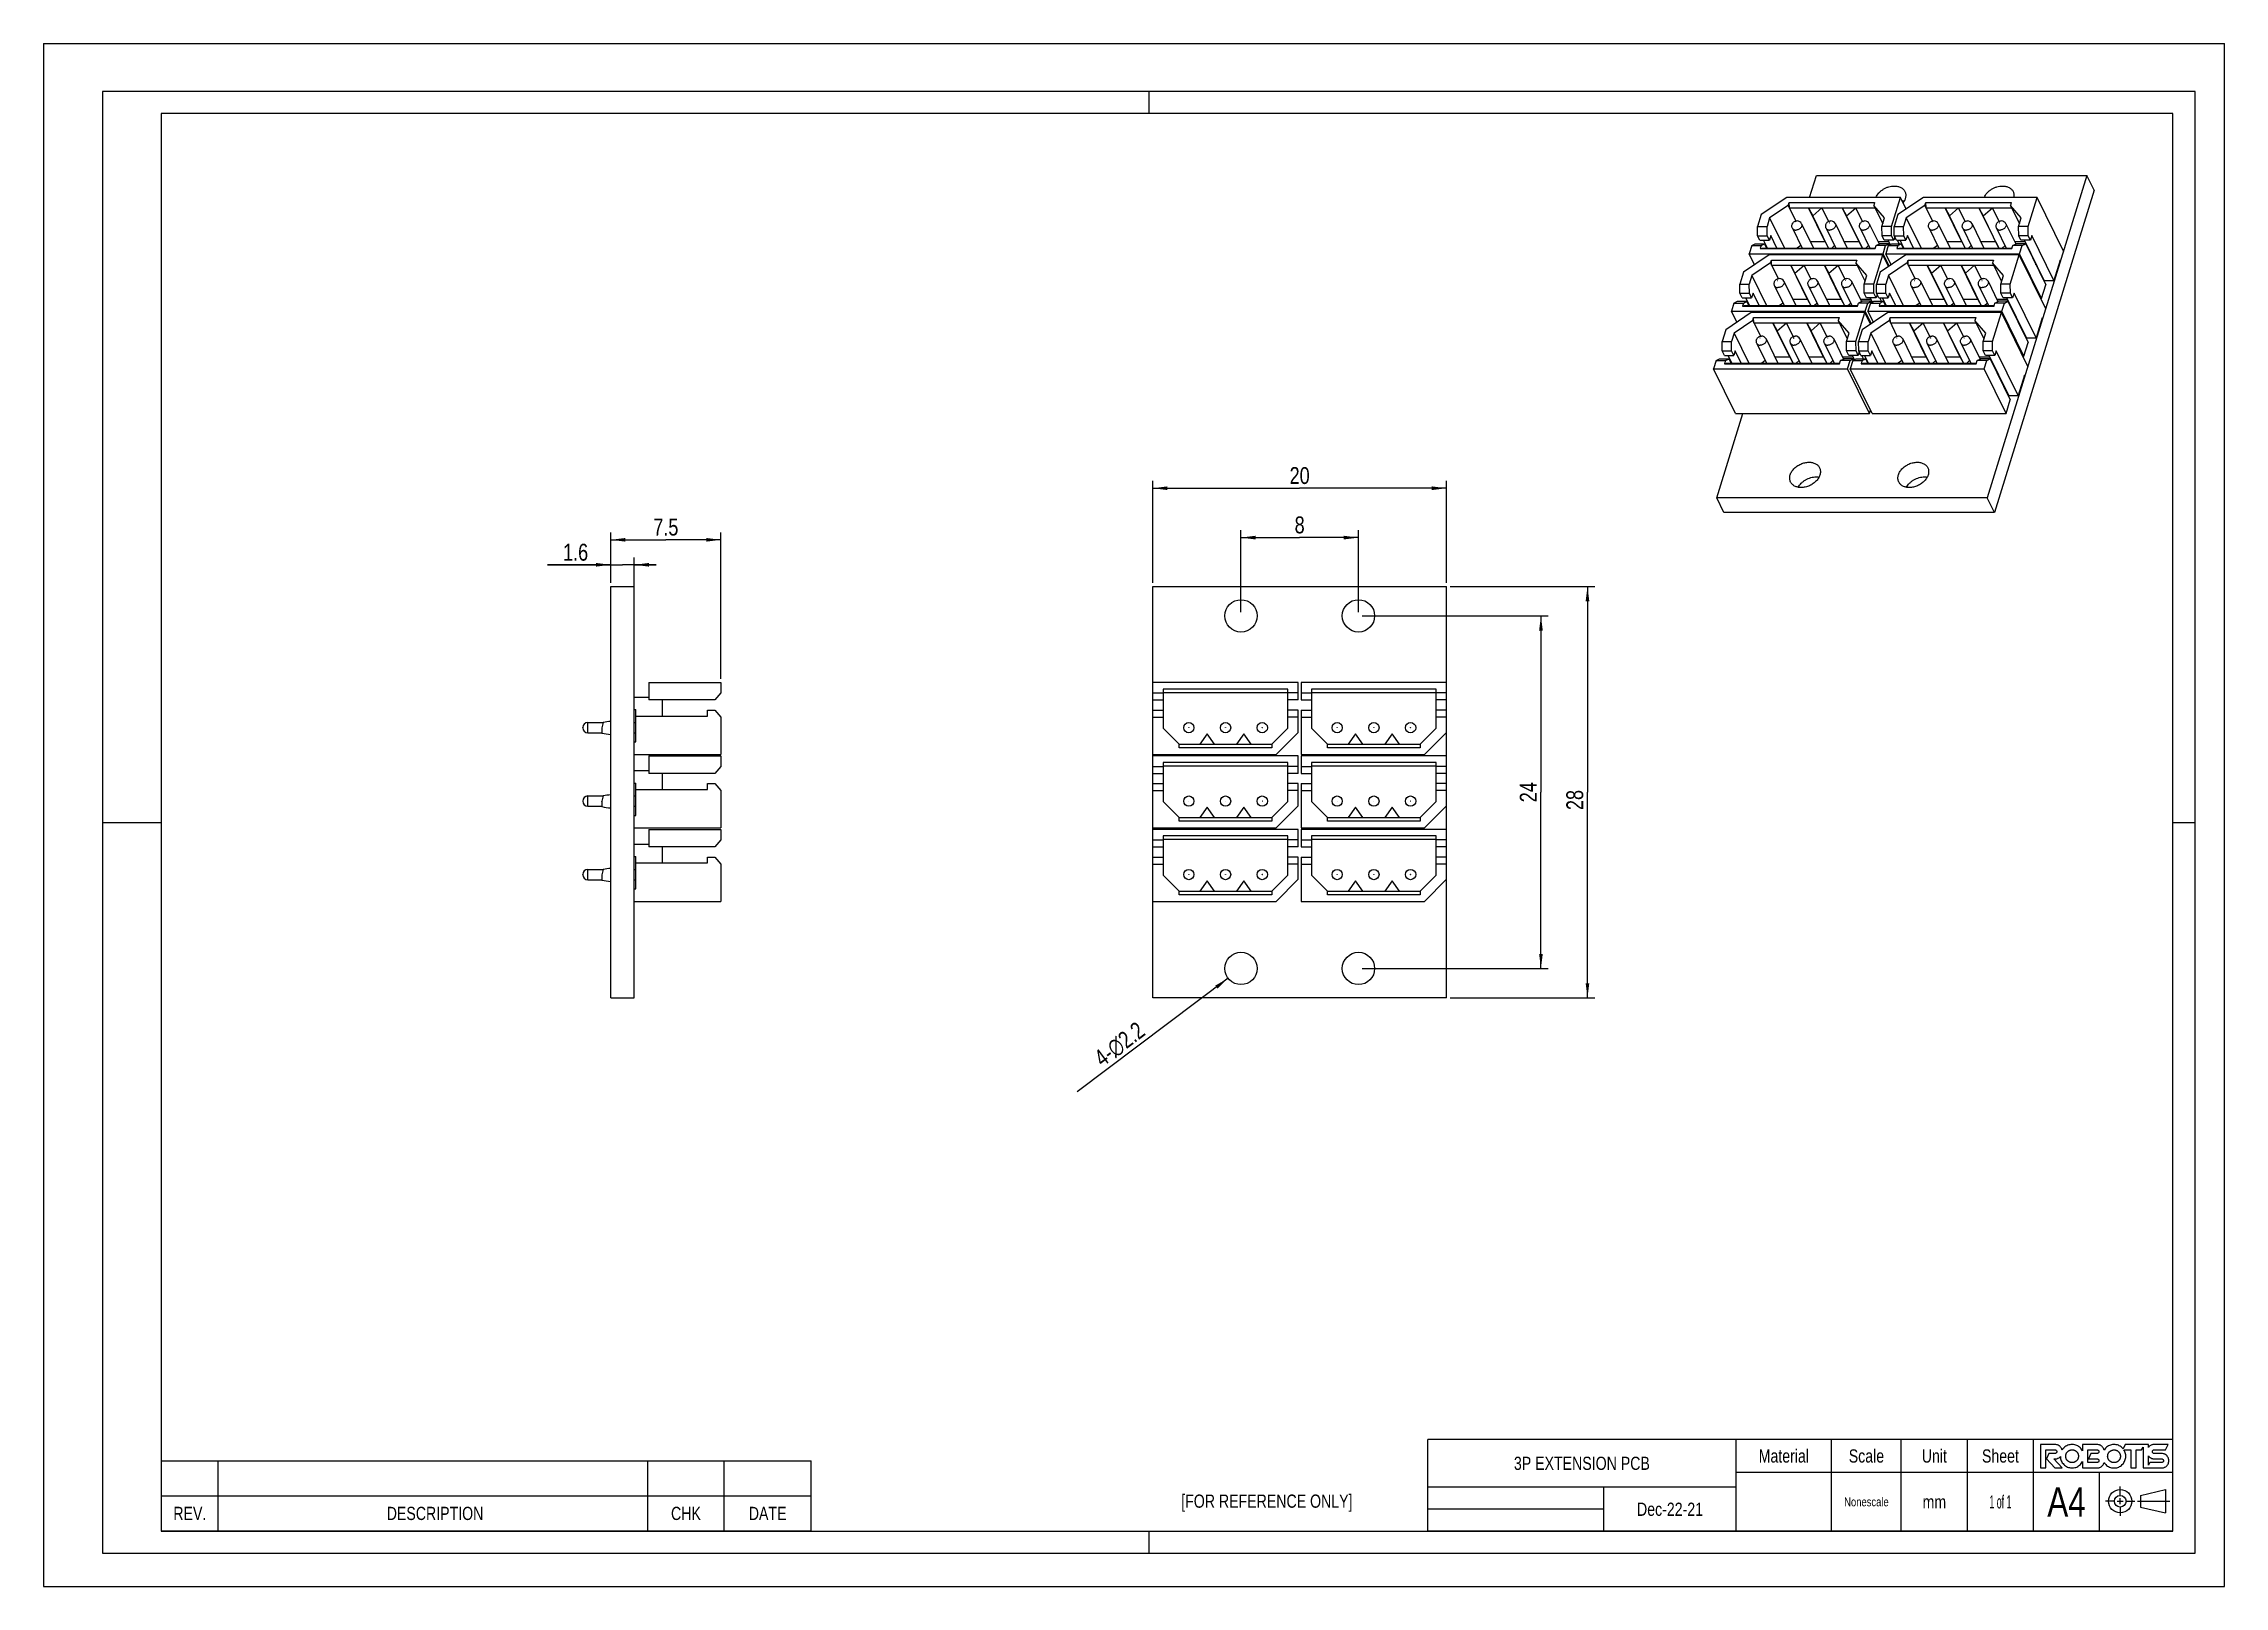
# Model space of a CAD drawing. Header units: millimetres. Extents: x 0 to 148, y 0 to 105.
import ezdxf

# ---------------------------------------------------------------- set-up
doc = ezdxf.new("R2010")
doc.units = ezdxf.units.MM
doc.header["$LTSCALE"] = 8.1675
doc.layers.get('0').update_dxf_attribs({"linetype": 'CONTINUOUS'})
doc.layers.add('9_ALL_COMPONENTS', color=7, linetype='CONTINUOUS')
doc.styles.get("Standard").update_dxf_attribs({"font": 'txt', "width": 0.8})
doc.styles.add('TEXTSTYLE_2', font='txt', dxfattribs={"width": 0.5})
doc.dimstyles.new('DIMSTYLE_1', dxfattribs={"dimtxt": 1.15, "dimasz": 1, "dimexe": 1, "dimexo": 0.5, "dimgap": 0.575, "dimtad": 1, "dimdsep": 46, "dimtxsty": 'Standard', "dimblk": '_FILLED', "dimblk1": '_FILLED', "dimblk2": '_FILLED', "dimcen": 0.09, "dimazin": 2, "dimtp": 0.01, "dimtm": 0.01, "dimtfac": 1, "dimtofl": 0, "dimtmove": 0, "dimatfit": 3, "dimldrblk": '_FILLED', "dimfxl": 0, "dimtolj": 1, "dimarcsym": 0})
doc.dimstyles.new('DIMSTYLE_2', dxfattribs={"dimtxt": 1.15, "dimasz": 1, "dimexe": 1, "dimexo": 0.5, "dimtad": 1, "dimdsep": 46, "dimtxsty": 'Standard', "dimblk": '_FILLED', "dimblk1": '_FILLED', "dimblk2": '_FILLED', "dimcen": 0.09, "dimazin": 2, "dimtp": 0.01, "dimtm": 0.01, "dimtfac": 1, "dimtofl": 0, "dimtmove": 0, "dimatfit": 1, "dimldrblk": '_FILLED', "dimfxl": 0, "dimtolj": 1, "dimarcsym": 0})

msp = doc.modelspace()

# ---------------------------------------------------------------- texts
at = {"color": 7, "linetype": 'Continuous', "line_spacing_factor": 0.9}
for s, insert, char_height, width, attachment_point in [('Material', (118.5, 9.325), 0.9, 5.76, 2), ('Scale', (124.125, 9.325), 0.9, 3.6, 2), ('Unit', (128.75, 9.325), 0.9, 2.88, 2), ('Sheet', (133.25, 9.325), 0.9, 3.6, 2), ('3P EXTENSION PCB ', (104.75, 8.825), 0.9, 12.24, 2), ('[FOR REFERENCE ONLY]', (77.466, 6.25), 0.9, 14.4, 1), ('Nonescale', (124.125, 6.05), 0.6, 4.32, 2), ('mm', (128.75, 6.2), 0.9, 1.44, 2), ('A4', (137.75, 6.75), 2, 3.2, 2), ('REV.', (9.958, 5.415), 0.9, 2.88, 2), (' DESCRIPTION', (26.521, 5.415), 0.9, 8.64, 2), ('CHK', (43.74, 5.415), 0.9, 2.16, 2), ('DATE', (49.302, 5.415), 0.9, 2.88, 2), ('Dec-22-21', (110.75, 5.7), 0.9, 6.48, 2)]:
    msp.add_mtext(s, dxfattribs=dict(at, insert=insert, char_height=char_height, width=width, attachment_point=attachment_point))
at = {"color": 7, "linetype": 'Continuous', "insert": (133.25, 6.2), "char_height": 0.9, "width": 2.7, "attachment_point": 2, "line_spacing_factor": 0.9, "style": 'TEXTSTYLE_2'}
msp.add_mtext('1 of 1', dxfattribs=at)

# ---------------------------------------------------------------- blocks, each defined once
blk = doc.blocks.new('_FILLED')
at = {"color": 0, "linetype": 'ByBlock'}
blk.add_solid([(0, 0), (-1, 0.125), (-1, -0.125)], dxfattribs=at)
blk = doc.blocks.new('*D1')
at = {"color": 2, "linetype": 'Continuous'}
for p, q in [((95.78, 68.05), (105.63, 68.05)), ((105.13, 68.05), (105.13, 54.05)), ((105.13, 40.05), (105.13, 54.05)), ((95.78, 40.05), (105.63, 40.05))]:
    blk.add_line(p, q, dxfattribs=at)
for p, rotation in [((105.13, 68.05), 90), ((105.13, 40.05), 270)]:
    blk.add_blockref('_FILLED', p, dxfattribs=dict(at, rotation=rotation))
at = {"color": 2, "linetype": 'Continuous', "insert": (103.69, 53.52), "char_height": 1.15, "width": 1.84, "attachment_point": 2, "rotation": 90, "line_spacing_factor": 0.9}
blk.add_mtext('28', dxfattribs=at)
blk = doc.blocks.new('*D2')
at = {"color": 2, "linetype": 'Continuous'}
for p, q in [((75.53, 68.3), (75.53, 75.24)), ((75.53, 74.74), (85.53, 74.74)), ((95.53, 74.74), (85.53, 74.74)), ((95.53, 68.3), (95.53, 75.24))]:
    blk.add_line(p, q, dxfattribs=at)
at = {"color": 2, "linetype": 'Continuous', "rotation": 180}
blk.add_blockref('_FILLED', (75.53, 74.74), dxfattribs=at)
at = {"color": 2, "linetype": 'Continuous'}
blk.add_blockref('_FILLED', (95.53, 74.74), dxfattribs=at)
at = {"color": 2, "linetype": 'Continuous', "insert": (85.53, 76.18), "char_height": 1.15, "width": 1.84, "attachment_point": 2, "line_spacing_factor": 0.9}
blk.add_mtext('20', dxfattribs=at)
blk = doc.blocks.new('*D3')
at = {"color": 2, "linetype": 'Continuous'}
for p, q in [((81.53, 66.3), (81.53, 71.88)), ((81.53, 71.38), (85.53, 71.38)), ((89.53, 71.38), (85.53, 71.38)), ((89.53, 66.3), (89.53, 71.88))]:
    blk.add_line(p, q, dxfattribs=at)
at = {"color": 2, "linetype": 'Continuous', "rotation": 180}
blk.add_blockref('_FILLED', (81.53, 71.38), dxfattribs=at)
at = {"color": 2, "linetype": 'Continuous'}
blk.add_blockref('_FILLED', (89.53, 71.38), dxfattribs=at)
at = {"color": 2, "linetype": 'Continuous', "insert": (85.53, 72.82), "char_height": 1.15, "width": 0.92, "attachment_point": 2, "line_spacing_factor": 0.9}
blk.add_mtext('8', dxfattribs=at)
blk = doc.blocks.new('*D4')
at = {"color": 2, "linetype": 'Continuous'}
for p, q in [((89.78, 66.05), (102.46, 66.05)), ((101.96, 66.05), (101.96, 54.05)), ((101.96, 42.05), (101.96, 54.05)), ((89.78, 42.05), (102.46, 42.05))]:
    blk.add_line(p, q, dxfattribs=at)
for p, rotation in [((101.96, 66.05), 90), ((101.96, 42.05), 270)]:
    blk.add_blockref('_FILLED', p, dxfattribs=dict(at, rotation=rotation))
at = {"color": 2, "linetype": 'Continuous', "insert": (100.52, 54.05), "char_height": 1.15, "width": 1.84, "attachment_point": 2, "rotation": 90, "line_spacing_factor": 0.9}
blk.add_mtext('24', dxfattribs=at)
blk = doc.blocks.new('*D5')
at = {"color": 2, "linetype": 'Continuous'}
blk.add_line((80.66, 41.39), (70.37, 33.66), dxfattribs=at)
at = {"color": 2, "linetype": 'Continuous', "rotation": 36.9444282222}
blk.add_blockref('_FILLED', (80.66, 41.39), dxfattribs=at)
at = {"color": 2, "linetype": 'Continuous', "insert": (74.41, 38.5), "char_height": 1.15, "width": 6.1333, "attachment_point": 3, "rotation": 36.9444, "line_spacing_factor": 0.9}
blk.add_mtext('4-\\fgdt;{\\fgdt;n}\\ftxt;2.2', dxfattribs=at)
blk = doc.blocks.new('*D6')
at = {"color": 2, "linetype": 'Continuous'}
for p, q in [((38.62, 68.3), (38.62, 71.73)), ((46.12, 61.77), (46.12, 71.73)), ((38.62, 71.23), (42.37, 71.23)), ((46.12, 71.23), (42.37, 71.23))]:
    blk.add_line(p, q, dxfattribs=at)
at = {"color": 2, "linetype": 'Continuous', "rotation": 180}
blk.add_blockref('_FILLED', (38.62, 71.23), dxfattribs=at)
at = {"color": 2, "linetype": 'Continuous'}
blk.add_blockref('_FILLED', (46.12, 71.23), dxfattribs=at)
at = {"color": 2, "linetype": 'Continuous', "insert": (42.37, 72.67), "char_height": 1.15, "width": 2.76, "attachment_point": 2, "line_spacing_factor": 0.9}
blk.add_mtext('7.5', dxfattribs=at)
blk = doc.blocks.new('*D7')
at = {"color": 2, "linetype": 'Continuous'}
for p, q in [((38.62, 68.3), (38.62, 70.03)), ((40.22, 67.4), (40.22, 70.03)), ((38.62, 69.53), (34.32, 69.53)), ((34.32, 69.53), (39.42, 69.53)), ((41.72, 69.53), (39.42, 69.53)), ((40.22, 69.53), (41.72, 69.53))]:
    blk.add_line(p, q, dxfattribs=at)
blk.add_blockref('_FILLED', (38.62, 69.53), dxfattribs=at)
at = {"color": 2, "linetype": 'Continuous', "rotation": 180}
blk.add_blockref('_FILLED', (40.22, 69.53), dxfattribs=at)
at = {"color": 2, "linetype": 'Continuous', "insert": (37.08, 70.96), "char_height": 1.15, "width": 2.76, "attachment_point": 3, "line_spacing_factor": 0.9}
blk.add_mtext('1.6', dxfattribs=at)

# ---------------------------------------------------------------- dimensions: what is measured, and where the dimension line sits
at = {"color": 2, "linetype": 'Continuous'}
for base, p1, p2, picture, middle in [((95.535, 74.74), (75.535, 67.804), (95.535, 67.804), '*D2', (85.535, 74.74)), ((89.535, 71.378), (81.535, 65.804), (89.535, 65.804), '*D3', (85.535, 71.378)), ((46.118, 71.231), (38.618, 67.804), (46.118, 61.274), '*D6', (42.397, 71.231)), ((40.218, 69.526), (38.618, 67.804), (40.218, 66.904), '*D7', (35.815, 69.526))]:
    dim = msp.add_linear_dim(base=base, p1=p1, p2=p2, dimstyle='DIMSTYLE_1', dxfattribs=at)
    dim.commit()
    dim.dimension.update_dxf_attribs({"geometry": picture, "text_midpoint": middle, "dimtype": 160})
for base, p1, p2, picture, middle in [((105.131, 40.054), (95.285, 68.054), (95.285, 40.054), '*D1', (105.131, 53.544)), ((101.961, 42.054), (89.285, 66.054), (89.285, 42.054), '*D4', (101.961, 54.083))]:
    dim = msp.add_linear_dim(base=base, p1=p1, p2=p2, angle=270, dimstyle='DIMSTYLE_1', dxfattribs=at)
    dim.commit()
    dim.dimension.update_dxf_attribs({"geometry": picture, "text_midpoint": middle, "dimtype": 160})
dim = msp.add_diameter_dim_2p(p1=(80.656, 41.393), p2=(82.414, 42.715), text='4-%%c<>', dimstyle='DIMSTYLE_2', override={"dimpost": '<>'}, dxfattribs=at)
dim.commit()
dim.dimension.update_dxf_attribs({"geometry": '*D5', "text_midpoint": (72.306, 36.193), "dimtype": 163})

# ---------------------------------------------------------------- linework, layer by layer
at = {"color": 7, "linetype": 'Continuous'}
for p, q in [((0, 105), (0, 0)), ((0, 105), (148.5, 105)), ((148.5, 0), (148.5, 105)), ((4, 101.75), (4, 2.25)), ((146.5, 101.75), (4, 101.75)), ((75.25, 101.75), (75.25, 100.25)), ((146.5, 2.25), (146.5, 101.75)), ((4, 52), (8, 52)), ((145, 52), (146.5, 52)), ((136.965, 9.657), (135.973, 9.657)), ((135.973, 9.657), (135.973, 8.061)), ((136.337, 9.293), (136.965, 9.293)), ((136.337, 8.061), (136.337, 9.293)), ((136.543, 9.041), (136.383, 8.677)), ((136.965, 9.041), (136.543, 9.041)), ((137.026, 9.654), (136.965, 9.657)), ((136.965, 9.293), (136.976, 9.292)), ((136.976, 9.041), (136.965, 9.041)), ((136.976, 9.292), (137.005, 9.287)), ((137.005, 9.047), (136.976, 9.041)), ((137.005, 9.287), (137.018, 9.282)), ((137.018, 9.052), (137.005, 9.047)), ((137.018, 9.282), (137.031, 9.275)), ((137.031, 9.059), (137.018, 9.052)), ((137.084, 9.644), (137.026, 9.654)), ((137.031, 9.275), (137.054, 9.256)), ((137.054, 9.077), (137.031, 9.059)), ((137.054, 9.256), (137.073, 9.233)), ((137.073, 9.101), (137.054, 9.077)), ((137.073, 9.233), (137.08, 9.22)), ((137.08, 9.114), (137.073, 9.101)), ((137.08, 9.22), (137.085, 9.206)), ((137.085, 9.127), (137.08, 9.114)), ((137.138, 9.627), (137.084, 9.644)), ((137.085, 9.206), (137.09, 9.177)), ((137.09, 9.156), (137.085, 9.127)), ((137.09, 9.177), (137.091, 9.167)), ((137.091, 9.167), (137.09, 9.156)), ((137.19, 9.604), (137.138, 9.627)), ((137.239, 9.574), (137.19, 9.604)), ((137.286, 9.537), (137.239, 9.574)), ((137.312, 9.514), (137.286, 9.537)), ((137.344, 9.479), (137.312, 9.514)), ((137.379, 9.431), (137.344, 9.479)), ((137.407, 9.382), (137.379, 9.431)), ((137.429, 9.329), (137.407, 9.382)), ((137.444, 9.273), (137.429, 9.329)), ((137.487, 9.335), (137.444, 9.273)), ((137.536, 9.394), (137.487, 9.335)), ((137.564, 9.424), (137.536, 9.394)), ((137.585, 9.444), (137.564, 9.424)), ((137.643, 9.494), (137.585, 9.444)), ((137.705, 9.538), (137.643, 9.494)), ((137.696, 8.894), (137.698, 8.915)), ((137.698, 8.915), (137.701, 8.936)), ((137.701, 8.936), (137.705, 8.956)), ((137.768, 9.574), (137.705, 9.538)), ((137.705, 8.956), (137.71, 8.975)), ((137.71, 8.975), (137.715, 8.994)), ((137.715, 8.994), (137.722, 9.013)), ((137.722, 9.013), (137.725, 9.022)), ((137.725, 9.022), (137.729, 9.031)), ((137.729, 9.031), (137.737, 9.049)), ((137.737, 9.049), (137.747, 9.067)), ((137.747, 9.067), (137.757, 9.084)), ((137.757, 9.084), (137.768, 9.101)), ((137.834, 9.604), (137.768, 9.574)), ((137.768, 9.101), (137.78, 9.118)), ((137.78, 9.118), (137.793, 9.134)), ((137.793, 9.134), (137.807, 9.15)), ((137.807, 9.15), (137.823, 9.166)), ((137.823, 9.166), (137.83, 9.173)), ((137.83, 9.173), (137.846, 9.188)), ((137.903, 9.627), (137.834, 9.604)), ((137.846, 9.188), (137.863, 9.202)), ((137.863, 9.202), (137.88, 9.214)), ((137.88, 9.214), (137.897, 9.226)), ((137.897, 9.226), (137.914, 9.237)), ((137.975, 9.644), (137.903, 9.627)), ((137.914, 9.237), (137.931, 9.246)), ((137.931, 9.246), (137.949, 9.255)), ((137.949, 9.255), (137.968, 9.263)), ((137.968, 9.263), (137.986, 9.27)), ((138.05, 9.654), (137.975, 9.644)), ((137.986, 9.27), (138.005, 9.276)), ((138.005, 9.276), (138.025, 9.281)), ((138.025, 9.281), (138.044, 9.285)), ((138.044, 9.285), (138.065, 9.288)), ((138.128, 9.657), (138.05, 9.654)), ((138.065, 9.288), (138.085, 9.291)), ((138.085, 9.291), (138.107, 9.292)), ((138.107, 9.292), (138.128, 9.293)), ((138.157, 9.657), (138.128, 9.657)), ((138.128, 9.293), (138.141, 9.292)), ((138.141, 9.292), (138.163, 9.291)), ((138.235, 9.651), (138.157, 9.657)), ((138.163, 9.291), (138.184, 9.289)), ((138.184, 9.289), (138.204, 9.287)), ((138.204, 9.287), (138.224, 9.283)), ((138.224, 9.283), (138.244, 9.278)), ((138.309, 9.638), (138.235, 9.651)), ((138.244, 9.278), (138.263, 9.273)), ((138.263, 9.273), (138.282, 9.266)), ((138.282, 9.266), (138.301, 9.259)), ((138.301, 9.259), (138.319, 9.25)), ((138.379, 9.619), (138.309, 9.638)), ((138.319, 9.25), (138.336, 9.241)), ((138.336, 9.241), (138.354, 9.231)), ((138.354, 9.231), (138.371, 9.22)), ((138.371, 9.22), (138.387, 9.208)), ((138.447, 9.594), (138.379, 9.619)), ((138.387, 9.208), (138.404, 9.195)), ((138.404, 9.195), (138.42, 9.181)), ((138.42, 9.181), (138.435, 9.166)), ((138.435, 9.166), (138.45, 9.15)), ((138.512, 9.562), (138.447, 9.594)), ((138.45, 9.15), (138.465, 9.134)), ((138.465, 9.134), (138.478, 9.118)), ((138.478, 9.118), (138.49, 9.101)), ((138.49, 9.101), (138.501, 9.084)), ((138.501, 9.084), (138.511, 9.067)), ((138.511, 9.067), (138.52, 9.049)), ((138.575, 9.523), (138.512, 9.562)), ((138.52, 9.049), (138.528, 9.031)), ((138.528, 9.031), (138.536, 9.013)), ((138.536, 9.013), (138.542, 8.994)), ((138.542, 8.994), (138.548, 8.975)), ((138.548, 8.975), (138.552, 8.955)), ((138.552, 8.955), (138.556, 8.935)), ((138.556, 8.935), (138.559, 8.914)), ((138.559, 8.914), (138.561, 8.893)), ((138.635, 9.477), (138.575, 9.523)), ((138.693, 9.424), (138.635, 9.477)), ((138.703, 9.414), (138.693, 9.424)), ((138.755, 9.355), (138.703, 9.414)), ((138.799, 9.295), (138.755, 9.355)), ((138.837, 9.231), (138.799, 9.295)), ((139.829, 9.657), (138.837, 9.657)), ((138.837, 9.657), (138.837, 9.231)), ((139.202, 9.293), (139.83, 9.293)), ((139.202, 8.425), (139.202, 9.293)), ((139.407, 9.041), (139.248, 8.676)), ((139.83, 9.041), (139.407, 9.041)), ((139.891, 9.654), (139.829, 9.657)), ((139.83, 9.293), (139.832, 9.293)), ((139.832, 9.041), (139.83, 9.041)), ((139.832, 9.293), (139.844, 9.292)), ((139.844, 9.041), (139.832, 9.041)), ((139.844, 9.292), (139.854, 9.29)), ((139.854, 9.043), (139.844, 9.041)), ((139.854, 9.29), (139.865, 9.288)), ((139.865, 9.045), (139.854, 9.043)), ((139.865, 9.288), (139.875, 9.285)), ((139.874, 9.048), (139.865, 9.045)), ((139.879, 9.05), (139.874, 9.048)), ((139.875, 9.285), (139.879, 9.283)), ((139.879, 9.283), (139.884, 9.281)), ((139.884, 9.052), (139.879, 9.05)), ((139.884, 9.281), (139.893, 9.276)), ((139.893, 9.057), (139.884, 9.052)), ((139.948, 9.644), (139.891, 9.654)), ((139.893, 9.276), (139.902, 9.27)), ((139.902, 9.063), (139.893, 9.057)), ((139.902, 9.27), (139.91, 9.264)), ((139.91, 9.07), (139.902, 9.063)), ((139.91, 9.264), (139.919, 9.256)), ((139.919, 9.077), (139.91, 9.07)), ((139.919, 9.256), (139.926, 9.248)), ((139.926, 9.086), (139.919, 9.077)), ((139.926, 9.248), (139.933, 9.239)), ((139.933, 9.094), (139.926, 9.086)), ((139.933, 9.239), (139.939, 9.23)), ((139.939, 9.103), (139.933, 9.094)), ((139.939, 9.23), (139.943, 9.221)), ((139.943, 9.112), (139.939, 9.103)), ((139.943, 9.221), (139.946, 9.216)), ((139.946, 9.117), (139.943, 9.112)), ((139.946, 9.216), (139.947, 9.212)), ((139.947, 9.122), (139.946, 9.117)), ((139.947, 9.212), (139.951, 9.202)), ((139.951, 9.132), (139.947, 9.122)), ((140.003, 9.627), (139.948, 9.644)), ((139.951, 9.202), (139.953, 9.191)), ((139.953, 9.142), (139.951, 9.132)), ((139.953, 9.191), (139.954, 9.181)), ((139.954, 9.153), (139.953, 9.142)), ((139.954, 9.181), (139.955, 9.169)), ((139.955, 9.164), (139.954, 9.153)), ((139.955, 9.169), (139.955, 9.167)), ((139.955, 9.167), (139.955, 9.164)), ((140.029, 9.617), (140.003, 9.627)), ((140.055, 9.604), (140.029, 9.617)), ((140.104, 9.574), (140.055, 9.604)), ((140.151, 9.537), (140.104, 9.574)), ((140.176, 9.514), (140.151, 9.537)), ((140.205, 9.483), (140.176, 9.514)), ((140.241, 9.436), (140.205, 9.483)), ((140.269, 9.386), (140.241, 9.436)), ((140.292, 9.333), (140.269, 9.386)), ((140.308, 9.278), (140.292, 9.333)), ((140.351, 9.34), (140.308, 9.278)), ((140.402, 9.399), (140.351, 9.34)), ((140.421, 9.419), (140.402, 9.399)), ((140.479, 9.472), (140.421, 9.419)), ((140.54, 9.518), (140.479, 9.472)), ((140.602, 9.557), (140.54, 9.518)), ((140.553, 8.889), (140.555, 8.91)), ((140.555, 8.91), (140.558, 8.931)), ((140.558, 8.931), (140.562, 8.951)), ((140.562, 8.951), (140.567, 8.971)), ((140.567, 8.971), (140.573, 8.99)), ((140.573, 8.99), (140.579, 9.008)), ((140.579, 9.008), (140.587, 9.027)), ((140.587, 9.027), (140.595, 9.045)), ((140.595, 9.045), (140.604, 9.062)), ((140.667, 9.589), (140.602, 9.557)), ((140.604, 9.062), (140.614, 9.08)), ((140.614, 9.08), (140.625, 9.096)), ((140.625, 9.096), (140.638, 9.113)), ((140.638, 9.113), (140.651, 9.129)), ((140.651, 9.129), (140.665, 9.145)), ((140.665, 9.145), (140.68, 9.161)), ((140.735, 9.615), (140.667, 9.589)), ((140.68, 9.161), (140.688, 9.169)), ((140.688, 9.169), (140.704, 9.183)), ((140.704, 9.183), (140.72, 9.197)), ((140.72, 9.197), (140.737, 9.21)), ((140.806, 9.634), (140.735, 9.615)), ((140.737, 9.21), (140.754, 9.221)), ((140.754, 9.221), (140.771, 9.232)), ((140.771, 9.232), (140.789, 9.242)), ((140.789, 9.242), (140.807, 9.25)), ((140.88, 9.646), (140.806, 9.634)), ((140.807, 9.25), (140.825, 9.258)), ((140.825, 9.258), (140.844, 9.265)), ((140.844, 9.265), (140.863, 9.271)), ((140.863, 9.271), (140.882, 9.276)), ((140.957, 9.652), (140.88, 9.646)), ((140.882, 9.276), (140.902, 9.28)), ((140.902, 9.28), (140.922, 9.284)), ((140.922, 9.284), (140.943, 9.286)), ((140.943, 9.286), (140.964, 9.287)), ((140.986, 9.653), (140.957, 9.652)), ((140.964, 9.287), (140.986, 9.288)), ((141.065, 9.649), (140.986, 9.653)), ((140.986, 9.288), (140.998, 9.288)), ((140.998, 9.288), (141.02, 9.287)), ((141.02, 9.287), (141.041, 9.285)), ((141.041, 9.285), (141.062, 9.282)), ((141.062, 9.282), (141.082, 9.278)), ((141.14, 9.639), (141.065, 9.649)), ((141.082, 9.278), (141.102, 9.273)), ((141.102, 9.273), (141.121, 9.268)), ((141.121, 9.268), (141.14, 9.261)), ((141.211, 9.622), (141.14, 9.639)), ((141.14, 9.261), (141.158, 9.254)), ((141.158, 9.254), (141.176, 9.246)), ((141.176, 9.246), (141.194, 9.237)), ((141.194, 9.237), (141.211, 9.226)), ((141.28, 9.599), (141.211, 9.622)), ((141.211, 9.226), (141.228, 9.215)), ((141.228, 9.215), (141.245, 9.203)), ((141.245, 9.203), (141.261, 9.19)), ((141.261, 9.19), (141.277, 9.176)), ((141.277, 9.176), (141.293, 9.161)), ((141.346, 9.569), (141.28, 9.599)), ((141.293, 9.161), (141.308, 9.145)), ((141.308, 9.145), (141.322, 9.129)), ((141.322, 9.129), (141.335, 9.113)), ((141.335, 9.113), (141.347, 9.096)), ((141.41, 9.533), (141.346, 9.569)), ((141.347, 9.096), (141.358, 9.079)), ((141.358, 9.079), (141.368, 9.062)), ((141.368, 9.062), (141.377, 9.044)), ((141.377, 9.044), (141.386, 9.026)), ((141.386, 9.026), (141.393, 9.008)), ((141.393, 9.008), (141.399, 8.989)), ((141.399, 8.989), (141.405, 8.97)), ((141.405, 8.97), (141.41, 8.95)), ((141.471, 9.489), (141.41, 9.533)), ((141.41, 8.95), (141.413, 8.93)), ((141.413, 8.93), (141.416, 8.909)), ((141.53, 9.439), (141.471, 9.489)), ((141.55, 9.419), (141.53, 9.439)), ((141.6, 9.365), (141.55, 9.419)), ((141.747, 9.658), (141.6, 9.365)), ((141.654, 9.293), (142.125, 9.293)), ((141.692, 9.231), (141.654, 9.293)), ((141.724, 9.165), (141.692, 9.231)), ((141.749, 9.097), (141.724, 9.165)), ((142.96, 9.658), (141.747, 9.658)), ((141.767, 9.026), (141.749, 9.097)), ((141.779, 8.952), (141.767, 9.026)), ((141.784, 8.874), (141.779, 8.952)), ((142.125, 9.293), (142.125, 8.062)), ((142.49, 9.293), (142.866, 9.293)), ((142.49, 8.062), (142.49, 9.293)), ((142.866, 9.293), (142.96, 9.483)), ((143.325, 9.659), (142.96, 9.659)), ((142.96, 9.659), (142.96, 9.658)), ((142.96, 9.483), (142.96, 8.062)), ((143.325, 9.45), (143.325, 9.659)), ((143.342, 9.472), (143.325, 9.45)), ((143.379, 9.514), (143.342, 9.472)), ((143.425, 9.555), (143.379, 9.514)), ((143.473, 9.589), (143.425, 9.555)), ((143.523, 9.615), (143.473, 9.589)), ((143.549, 9.626), (143.523, 9.615)), ((143.576, 9.636), (143.549, 9.626)), ((143.632, 9.649), (143.576, 9.636)), ((143.6, 9.167), (143.601, 9.178)), ((143.601, 9.157), (143.6, 9.167)), ((143.601, 9.178), (143.606, 9.207)), ((143.606, 9.128), (143.601, 9.157)), ((143.606, 9.207), (143.611, 9.22)), ((143.611, 9.114), (143.606, 9.128)), ((143.611, 9.22), (143.618, 9.233)), ((143.618, 9.102), (143.611, 9.114)), ((143.618, 9.233), (143.637, 9.256)), ((143.637, 9.078), (143.618, 9.102)), ((143.691, 9.657), (143.632, 9.649)), ((143.637, 9.256), (143.66, 9.275)), ((143.66, 9.06), (143.637, 9.078)), ((143.66, 9.275), (143.673, 9.282)), ((143.673, 9.053), (143.66, 9.06)), ((143.673, 9.282), (143.686, 9.287)), ((143.686, 9.048), (143.673, 9.053)), ((143.686, 9.287), (143.715, 9.292)), ((143.715, 9.042), (143.686, 9.048)), ((143.726, 9.658), (143.691, 9.657)), ((143.715, 9.292), (143.726, 9.293)), ((143.726, 9.042), (143.715, 9.042)), ((144.661, 9.658), (143.726, 9.658)), ((143.726, 9.293), (144.479, 9.293)), ((144.228, 9.042), (143.726, 9.042)), ((144.289, 9.038), (144.228, 9.042)), ((144.346, 9.028), (144.289, 9.038)), ((144.401, 9.012), (144.346, 9.028)), ((144.427, 9.001), (144.401, 9.012)), ((144.453, 8.988), (144.427, 9.001)), ((144.502, 8.959), (144.453, 8.988)), ((144.479, 9.293), (144.661, 9.658)), ((144.549, 8.922), (144.502, 8.959)), ((144.574, 8.898), (144.549, 8.922)), ((135.973, 8.061), (136.337, 8.061)), ((136.383, 8.677), (136.949, 8.061)), ((136.883, 8.677), (136.965, 8.676)), ((137.455, 8.061), (136.883, 8.677)), ((136.949, 8.061), (137.455, 8.061)), ((136.965, 8.676), (137.026, 8.679)), ((137.026, 8.679), (137.084, 8.689)), ((137.084, 8.689), (137.139, 8.706)), ((137.139, 8.706), (137.165, 8.717)), ((137.165, 8.717), (137.19, 8.729)), ((137.19, 8.729), (137.24, 8.759)), ((137.24, 8.759), (137.286, 8.796)), ((137.286, 8.796), (137.312, 8.82)), ((137.312, 8.82), (137.33, 8.84)), ((137.33, 8.84), (137.331, 8.83)), ((137.331, 8.83), (137.337, 8.753)), ((137.337, 8.753), (137.349, 8.679)), ((137.349, 8.679), (137.368, 8.608)), ((137.368, 8.608), (137.394, 8.54)), ((137.394, 8.54), (137.426, 8.475)), ((137.426, 8.475), (137.465, 8.413)), ((137.465, 8.413), (137.511, 8.352)), ((137.511, 8.352), (137.564, 8.294)), ((137.564, 8.294), (137.622, 8.241)), ((137.622, 8.241), (137.682, 8.195)), ((137.682, 8.195), (137.745, 8.156)), ((137.695, 8.873), (137.696, 8.894)), ((137.695, 8.859), (137.695, 8.873)), ((137.695, 8.845), (137.695, 8.859)), ((137.696, 8.824), (137.695, 8.845)), ((137.698, 8.803), (137.696, 8.824)), ((137.701, 8.782), (137.698, 8.803)), ((137.705, 8.762), (137.701, 8.782)), ((137.71, 8.743), (137.705, 8.762)), ((137.715, 8.723), (137.71, 8.743)), ((137.722, 8.705), (137.715, 8.723)), ((137.725, 8.695), (137.722, 8.705)), ((137.729, 8.686), (137.725, 8.695)), ((137.737, 8.668), (137.729, 8.686)), ((137.747, 8.651), (137.737, 8.668)), ((137.745, 8.156), (137.81, 8.124)), ((137.757, 8.634), (137.747, 8.651)), ((137.768, 8.617), (137.757, 8.634)), ((137.78, 8.6), (137.768, 8.617)), ((137.793, 8.584), (137.78, 8.6)), ((137.807, 8.568), (137.793, 8.584)), ((137.823, 8.552), (137.807, 8.568)), ((137.81, 8.124), (137.878, 8.099)), ((137.83, 8.545), (137.823, 8.552)), ((137.847, 8.53), (137.83, 8.545)), ((137.863, 8.516), (137.847, 8.53)), ((137.88, 8.504), (137.863, 8.516)), ((137.878, 8.099), (137.948, 8.079)), ((137.897, 8.492), (137.88, 8.504)), ((137.914, 8.481), (137.897, 8.492)), ((137.931, 8.472), (137.914, 8.481)), ((137.949, 8.463), (137.931, 8.472)), ((137.948, 8.079), (138.022, 8.067)), ((137.968, 8.455), (137.949, 8.463)), ((137.986, 8.448), (137.968, 8.455)), ((138.005, 8.442), (137.986, 8.448)), ((138.025, 8.437), (138.005, 8.442)), ((138.022, 8.067), (138.1, 8.061)), ((138.044, 8.433), (138.025, 8.437)), ((138.065, 8.43), (138.044, 8.433)), ((138.085, 8.427), (138.065, 8.43)), ((138.107, 8.426), (138.085, 8.427)), ((138.1, 8.061), (138.128, 8.061)), ((138.128, 8.425), (138.107, 8.426)), ((138.141, 8.425), (138.128, 8.425)), ((138.128, 8.061), (138.157, 8.061)), ((138.163, 8.427), (138.141, 8.425)), ((138.157, 8.061), (138.235, 8.067)), ((138.184, 8.428), (138.163, 8.427)), ((138.204, 8.431), (138.184, 8.428)), ((138.224, 8.435), (138.204, 8.431)), ((138.244, 8.44), (138.224, 8.435)), ((138.235, 8.067), (138.309, 8.079)), ((138.263, 8.445), (138.244, 8.44)), ((138.282, 8.452), (138.263, 8.445)), ((138.301, 8.459), (138.282, 8.452)), ((138.319, 8.467), (138.301, 8.459)), ((138.309, 8.079), (138.379, 8.099)), ((138.336, 8.477), (138.319, 8.467)), ((138.354, 8.487), (138.336, 8.477)), ((138.371, 8.498), (138.354, 8.487)), ((138.387, 8.51), (138.371, 8.498)), ((138.379, 8.099), (138.447, 8.124)), ((138.404, 8.523), (138.387, 8.51)), ((138.42, 8.537), (138.404, 8.523)), ((138.435, 8.552), (138.42, 8.537)), ((138.45, 8.568), (138.435, 8.552)), ((138.447, 8.124), (138.512, 8.156)), ((138.465, 8.584), (138.45, 8.568)), ((138.478, 8.6), (138.465, 8.584)), ((138.49, 8.617), (138.478, 8.6)), ((138.501, 8.634), (138.49, 8.617)), ((138.511, 8.651), (138.501, 8.634)), ((138.52, 8.669), (138.511, 8.651)), ((138.512, 8.156), (138.575, 8.195)), ((138.528, 8.687), (138.52, 8.669)), ((138.536, 8.705), (138.528, 8.687)), ((138.542, 8.724), (138.536, 8.705)), ((138.548, 8.743), (138.542, 8.724)), ((138.552, 8.763), (138.548, 8.743)), ((138.556, 8.783), (138.552, 8.763)), ((138.559, 8.804), (138.556, 8.783)), ((138.561, 8.825), (138.559, 8.804)), ((138.561, 8.893), (138.562, 8.871)), ((138.562, 8.847), (138.561, 8.825)), ((138.562, 8.871), (138.562, 8.859)), ((138.562, 8.859), (138.562, 8.847)), ((138.575, 8.195), (138.635, 8.241)), ((138.635, 8.241), (138.693, 8.294)), ((138.693, 8.294), (138.703, 8.304)), ((138.703, 8.304), (138.755, 8.363)), ((138.755, 8.363), (138.799, 8.423)), ((138.799, 8.423), (138.837, 8.487)), ((138.837, 8.487), (138.837, 8.061)), ((138.837, 8.061), (139.829, 8.061)), ((139.83, 8.425), (139.202, 8.425)), ((139.248, 8.676), (139.83, 8.676)), ((139.829, 8.061), (139.891, 8.064)), ((139.83, 8.676), (139.832, 8.676)), ((139.832, 8.425), (139.83, 8.425)), ((139.832, 8.676), (139.843, 8.675)), ((139.843, 8.426), (139.832, 8.425)), ((139.843, 8.675), (139.854, 8.674)), ((139.854, 8.427), (139.843, 8.426)), ((139.854, 8.674), (139.864, 8.672)), ((139.864, 8.43), (139.854, 8.427)), ((139.864, 8.672), (139.874, 8.668)), ((139.874, 8.433), (139.864, 8.43)), ((139.874, 8.668), (139.879, 8.666)), ((139.879, 8.435), (139.874, 8.433)), ((139.879, 8.666), (139.884, 8.664)), ((139.884, 8.437), (139.879, 8.435)), ((139.884, 8.664), (139.893, 8.659)), ((139.893, 8.442), (139.884, 8.437)), ((139.891, 8.064), (139.948, 8.074)), ((139.893, 8.659), (139.902, 8.654)), ((139.902, 8.448), (139.893, 8.442)), ((139.902, 8.654), (139.91, 8.647)), ((139.91, 8.454), (139.902, 8.448)), ((139.91, 8.647), (139.919, 8.64)), ((139.919, 8.462), (139.91, 8.454)), ((139.919, 8.64), (139.926, 8.631)), ((139.926, 8.47), (139.919, 8.462)), ((139.926, 8.631), (139.933, 8.623)), ((139.933, 8.478), (139.926, 8.47)), ((139.933, 8.623), (139.939, 8.614)), ((139.939, 8.487), (139.933, 8.478)), ((139.939, 8.614), (139.943, 8.605)), ((139.943, 8.496), (139.939, 8.487)), ((139.943, 8.605), (139.946, 8.6)), ((139.946, 8.501), (139.943, 8.496)), ((139.946, 8.6), (139.947, 8.595)), ((139.947, 8.506), (139.946, 8.501)), ((139.947, 8.595), (139.951, 8.585)), ((139.951, 8.516), (139.947, 8.506)), ((139.948, 8.074), (140.003, 8.091)), ((139.951, 8.585), (139.953, 8.575)), ((139.953, 8.526), (139.951, 8.516)), ((139.953, 8.575), (139.954, 8.564)), ((139.954, 8.537), (139.953, 8.526)), ((139.954, 8.564), (139.955, 8.553)), ((139.955, 8.548), (139.954, 8.537)), ((139.955, 8.553), (139.955, 8.551)), ((139.955, 8.551), (139.955, 8.548)), ((140.003, 8.091), (140.029, 8.101)), ((140.029, 8.101), (140.055, 8.114)), ((140.055, 8.114), (140.104, 8.144)), ((140.104, 8.144), (140.151, 8.18)), ((140.151, 8.18), (140.176, 8.204)), ((140.176, 8.204), (140.2, 8.23)), ((140.2, 8.23), (140.236, 8.276)), ((140.236, 8.276), (140.266, 8.326)), ((140.266, 8.326), (140.289, 8.378)), ((140.289, 8.378), (140.306, 8.433)), ((140.306, 8.433), (140.327, 8.402)), ((140.327, 8.402), (140.349, 8.371)), ((140.349, 8.371), (140.4, 8.312)), ((140.4, 8.312), (140.421, 8.29)), ((140.421, 8.29), (140.479, 8.236)), ((140.479, 8.236), (140.54, 8.191)), ((140.54, 8.191), (140.602, 8.152)), ((140.552, 8.868), (140.553, 8.889)), ((140.552, 8.854), (140.552, 8.868)), ((140.552, 8.841), (140.552, 8.854)), ((140.553, 8.819), (140.552, 8.841)), ((140.555, 8.798), (140.553, 8.819)), ((140.558, 8.777), (140.555, 8.798)), ((140.562, 8.757), (140.558, 8.777)), ((140.567, 8.738), (140.562, 8.757)), ((140.573, 8.719), (140.567, 8.738)), ((140.579, 8.7), (140.573, 8.719)), ((140.587, 8.682), (140.579, 8.7)), ((140.595, 8.664), (140.587, 8.682)), ((140.604, 8.646), (140.595, 8.664)), ((140.602, 8.152), (140.667, 8.119)), ((140.614, 8.629), (140.604, 8.646)), ((140.625, 8.612), (140.614, 8.629)), ((140.638, 8.595), (140.625, 8.612)), ((140.651, 8.579), (140.638, 8.595)), ((140.665, 8.563), (140.651, 8.579)), ((140.68, 8.547), (140.665, 8.563)), ((140.667, 8.119), (140.735, 8.094)), ((140.688, 8.54), (140.68, 8.547)), ((140.704, 8.525), (140.688, 8.54)), ((140.72, 8.511), (140.704, 8.525)), ((140.737, 8.499), (140.72, 8.511)), ((140.735, 8.094), (140.806, 8.075)), ((140.754, 8.487), (140.737, 8.499)), ((140.771, 8.477), (140.754, 8.487)), ((140.789, 8.467), (140.771, 8.477)), ((140.807, 8.458), (140.789, 8.467)), ((140.806, 8.075), (140.879, 8.062)), ((140.825, 8.45), (140.807, 8.458)), ((140.844, 8.443), (140.825, 8.45)), ((140.863, 8.437), (140.844, 8.443)), ((140.882, 8.432), (140.863, 8.437)), ((140.879, 8.062), (140.957, 8.056)), ((140.902, 8.428), (140.882, 8.432)), ((140.922, 8.425), (140.902, 8.428)), ((140.943, 8.423), (140.922, 8.425)), ((140.964, 8.421), (140.943, 8.423)), ((140.957, 8.056), (140.986, 8.056)), ((140.986, 8.421), (140.964, 8.421)), ((140.998, 8.421), (140.986, 8.421)), ((140.986, 8.056), (141.015, 8.056)), ((141.02, 8.422), (140.998, 8.421)), ((141.015, 8.056), (141.092, 8.062)), ((141.041, 8.424), (141.02, 8.422)), ((141.062, 8.427), (141.041, 8.424)), ((141.082, 8.43), (141.062, 8.427)), ((141.102, 8.435), (141.082, 8.43)), ((141.092, 8.062), (141.166, 8.075)), ((141.121, 8.441), (141.102, 8.435)), ((141.14, 8.447), (141.121, 8.441)), ((141.158, 8.454), (141.14, 8.447)), ((141.176, 8.463), (141.158, 8.454)), ((141.166, 8.075), (141.237, 8.094)), ((141.194, 8.472), (141.176, 8.463)), ((141.211, 8.482), (141.194, 8.472)), ((141.228, 8.493), (141.211, 8.482)), ((141.245, 8.505), (141.228, 8.493)), ((141.237, 8.094), (141.304, 8.119)), ((141.261, 8.518), (141.245, 8.505)), ((141.277, 8.532), (141.261, 8.518)), ((141.293, 8.547), (141.277, 8.532)), ((141.308, 8.563), (141.293, 8.547)), ((141.304, 8.119), (141.369, 8.152)), ((141.322, 8.579), (141.308, 8.563)), ((141.335, 8.595), (141.322, 8.579)), ((141.347, 8.612), (141.335, 8.595)), ((141.358, 8.629), (141.347, 8.612)), ((141.368, 8.646), (141.358, 8.629)), ((141.377, 8.664), (141.368, 8.646)), ((141.369, 8.152), (141.432, 8.19)), ((141.386, 8.682), (141.377, 8.664)), ((141.393, 8.701), (141.386, 8.682)), ((141.399, 8.719), (141.393, 8.701)), ((141.405, 8.739), (141.399, 8.719)), ((141.41, 8.758), (141.405, 8.739)), ((141.413, 8.778), (141.41, 8.758)), ((141.416, 8.799), (141.413, 8.778)), ((141.416, 8.909), (141.418, 8.888)), ((141.418, 8.82), (141.416, 8.799)), ((141.418, 8.888), (141.419, 8.866)), ((141.419, 8.842), (141.418, 8.82)), ((141.419, 8.866), (141.419, 8.854)), ((141.419, 8.854), (141.419, 8.842)), ((141.432, 8.19), (141.492, 8.236)), ((141.492, 8.236), (141.55, 8.29)), ((141.55, 8.29), (141.57, 8.31)), ((141.57, 8.31), (141.621, 8.369)), ((141.621, 8.369), (141.664, 8.43)), ((141.664, 8.43), (141.701, 8.494)), ((141.701, 8.494), (141.731, 8.56)), ((141.731, 8.56), (141.754, 8.629)), ((141.754, 8.629), (141.771, 8.7)), ((141.771, 8.7), (141.781, 8.775)), ((141.781, 8.775), (141.784, 8.854)), ((141.784, 8.854), (141.784, 8.874)), ((142.125, 8.062), (142.49, 8.062)), ((142.96, 8.062), (143.236, 8.062)), ((143.236, 8.062), (143.236, 8.061)), ((143.236, 8.061), (143.333, 8.061)), ((143.325, 8.884), (143.336, 8.869)), ((143.325, 8.241), (143.325, 8.884)), ((143.417, 8.426), (143.325, 8.241)), ((143.333, 8.061), (143.335, 8.061)), ((143.335, 8.061), (143.334, 8.061)), ((143.334, 8.061), (144.228, 8.061)), ((143.336, 8.869), (143.35, 8.852)), ((143.35, 8.852), (143.365, 8.836)), ((143.365, 8.836), (143.379, 8.821)), ((143.379, 8.821), (143.396, 8.804)), ((143.396, 8.804), (143.413, 8.789)), ((143.413, 8.789), (143.43, 8.775)), ((144.228, 8.426), (143.417, 8.426)), ((143.417, 8.426), (143.417, 8.426)), ((143.43, 8.775), (143.448, 8.762)), ((143.448, 8.762), (143.466, 8.75)), ((143.466, 8.75), (143.484, 8.739)), ((143.484, 8.739), (143.503, 8.729)), ((143.503, 8.729), (143.522, 8.72)), ((143.522, 8.72), (143.541, 8.711)), ((143.541, 8.711), (143.561, 8.704)), ((143.561, 8.704), (143.581, 8.697)), ((143.581, 8.697), (143.601, 8.692)), ((143.601, 8.692), (143.622, 8.687)), ((143.622, 8.687), (143.643, 8.683)), ((143.643, 8.683), (143.665, 8.68)), ((143.665, 8.68), (143.688, 8.678)), ((143.688, 8.678), (143.71, 8.677)), ((143.71, 8.677), (143.726, 8.677)), ((143.726, 8.677), (144.228, 8.677)), ((144.228, 8.677), (144.239, 8.676)), ((144.239, 8.426), (144.228, 8.426)), ((144.228, 8.061), (144.289, 8.064)), ((144.239, 8.676), (144.25, 8.675)), ((144.25, 8.428), (144.239, 8.426)), ((144.25, 8.675), (144.261, 8.673)), ((144.261, 8.43), (144.25, 8.428)), ((144.261, 8.673), (144.271, 8.67)), ((144.271, 8.433), (144.261, 8.43)), ((144.271, 8.67), (144.281, 8.666)), ((144.281, 8.437), (144.271, 8.433)), ((144.281, 8.666), (144.29, 8.661)), ((144.29, 8.442), (144.281, 8.437)), ((144.289, 8.064), (144.346, 8.074)), ((144.29, 8.661), (144.299, 8.655)), ((144.299, 8.448), (144.29, 8.442)), ((144.299, 8.655), (144.308, 8.648)), ((144.308, 8.455), (144.299, 8.448)), ((144.308, 8.648), (144.317, 8.64)), ((144.317, 8.462), (144.308, 8.455)), ((144.317, 8.64), (144.324, 8.632)), ((144.324, 8.471), (144.317, 8.462)), ((144.324, 8.632), (144.331, 8.623)), ((144.331, 8.48), (144.324, 8.471)), ((144.331, 8.623), (144.337, 8.614)), ((144.337, 8.489), (144.331, 8.48)), ((144.337, 8.614), (144.342, 8.605)), ((144.342, 8.498), (144.337, 8.489)), ((144.342, 8.605), (144.346, 8.595)), ((144.346, 8.508), (144.342, 8.498)), ((144.346, 8.595), (144.349, 8.584)), ((144.349, 8.518), (144.346, 8.508)), ((144.346, 8.074), (144.401, 8.091)), ((144.349, 8.584), (144.351, 8.574)), ((144.351, 8.529), (144.349, 8.518)), ((144.351, 8.574), (144.353, 8.563)), ((144.353, 8.54), (144.351, 8.529)), ((144.353, 8.563), (144.353, 8.551)), ((144.353, 8.551), (144.353, 8.54)), ((144.401, 8.091), (144.427, 8.102)), ((144.427, 8.102), (144.453, 8.114)), ((144.453, 8.114), (144.502, 8.144)), ((144.502, 8.144), (144.549, 8.181)), ((144.549, 8.181), (144.574, 8.205)), ((144.598, 8.873), (144.574, 8.898)), ((144.574, 8.205), (144.598, 8.23)), ((144.635, 8.826), (144.598, 8.873)), ((144.598, 8.23), (144.635, 8.277)), ((144.665, 8.777), (144.635, 8.826)), ((144.635, 8.277), (144.665, 8.326)), ((144.688, 8.725), (144.665, 8.777)), ((144.665, 8.326), (144.688, 8.378)), ((144.705, 8.67), (144.688, 8.725)), ((144.688, 8.378), (144.705, 8.433)), ((144.715, 8.613), (144.705, 8.67)), ((144.705, 8.433), (144.715, 8.49)), ((144.718, 8.551), (144.715, 8.613)), ((144.715, 8.49), (144.718, 8.551)), ((141.406, 6.191), (141.406, 6.786)), ((141.406, 5.595), (141.406, 5.992)), ((142.787, 6.191), (144.489, 6.588)), ((142.787, 6.191), (142.787, 5.397)), ((144.489, 6.588), (144.489, 5)), ((141.009, 5.794), (140.414, 5.794)), ((141.208, 5.794), (141.605, 5.794)), ((141.406, 5.397), (141.406, 4.801)), ((141.803, 5.794), (142.399, 5.794)), ((142.583, 5.794), (144.782, 5.794)), ((142.787, 5.397), (144.489, 5)), ((75.25, 3.75), (75.25, 2.25)), ((4, 2.25), (146.5, 2.25)), ((0, 0), (148.5, 0))]:
    msp.add_line(p, q, dxfattribs=at)
at = {"color": 1, "linetype": 'Continuous'}
for p, q in [((8, 100.25), (8, 3.75)), ((145, 100.25), (8, 100.25)), ((145, 3.75), (145, 100.25)), ((8, 3.75), (145, 3.75))]:
    msp.add_line(p, q, dxfattribs=at)
at = {"color": 2, "linetype": 'Continuous'}
for p, q in [((145, 10), (94.25, 10)), ((94.25, 3.75), (94.25, 10)), ((115.25, 3.75), (115.25, 10)), ((121.75, 3.75), (121.75, 10)), ((126.5, 3.75), (126.5, 10)), ((131, 3.75), (131, 10)), ((135.5, 3.75), (135.5, 10)), ((145, 3.75), (145, 10)), ((8.021, 3.773), (8.021, 8.539)), ((8.021, 8.539), (52.271, 8.539)), ((11.896, 3.773), (11.896, 8.539)), ((41.146, 3.773), (41.146, 8.539)), ((46.333, 3.773), (46.333, 8.539)), ((52.271, 3.773), (52.271, 8.539)), ((145, 7.75), (115.25, 7.75)), ((140, 3.75), (140, 7.75)), ((8.021, 6.156), (52.271, 6.156)), ((115.25, 6.75), (94.25, 6.75)), ((106.25, 3.75), (106.25, 6.75)), ((106.25, 5.25), (94.25, 5.25)), ((8.021, 3.773), (52.271, 3.773)), ((145, 3.75), (94.25, 3.75))]:
    msp.add_line(p, q, dxfattribs=at)
at = {"color": 7, "linetype": 'Continuous'}
for radius in [0.794, 0.397]:
    msp.add_circle((141.406, 5.794), radius, dxfattribs=at)
at = {"layer": '9_ALL_COMPONENTS', "color": 7, "linetype": 'Continuous'}
for p, q in [((120.257, 94.536), (120.714, 96.015)), ((120.714, 96.015), (139.135, 96.015)), ((139.135, 96.015), (132.357, 74.082)), ((139.623, 95.02), (139.135, 96.015)), ((118.705, 94.536), (116.961, 93.361)), ((118.803, 93.988), (117.535, 93.134)), ((126.442, 94.536), (118.705, 94.536)), ((118.803, 93.988), (118.864, 94.183)), ((118.803, 93.988), (119.324, 92.926)), ((118.879, 93.832), (118.864, 94.183)), ((118.864, 94.183), (124.685, 94.183)), ((118.879, 93.832), (124.7, 93.832)), ((120.178, 93.832), (120.469, 93.284)), ((121.322, 91.501), (120.178, 93.832)), ((120.469, 93.284), (121.099, 93.832)), ((121.556, 92.902), (121.099, 93.832)), ((122.481, 93.832), (122.772, 93.284)), ((123.625, 91.501), (122.481, 93.832)), ((122.772, 93.284), (123.402, 93.832)), ((123.858, 92.902), (123.402, 93.832)), ((124.685, 94.183), (124.624, 93.988)), ((124.624, 93.988), (125.24, 92.732)), ((125.364, 93.134), (124.624, 93.988)), ((125.829, 92.551), (126.442, 94.536)), ((128.008, 94.536), (126.263, 93.361)), ((126.831, 93.743), (126.442, 94.536)), ((128.106, 93.988), (126.838, 93.134)), ((135.745, 94.536), (128.008, 94.536)), ((128.106, 93.988), (128.166, 94.183)), ((128.106, 93.988), (128.627, 92.926)), ((128.182, 93.832), (128.166, 94.183)), ((128.166, 94.183), (133.987, 94.183)), ((128.182, 93.832), (134.003, 93.832)), ((129.481, 93.832), (129.772, 93.284)), ((130.625, 91.501), (129.481, 93.832)), ((129.772, 93.284), (130.402, 93.832)), ((130.858, 92.902), (130.402, 93.832)), ((131.783, 93.832), (132.074, 93.284)), ((132.927, 91.501), (131.783, 93.832)), ((132.074, 93.284), (132.704, 93.832)), ((133.161, 92.902), (132.704, 93.832)), ((139.623, 95.02), (132.845, 73.087)), ((133.987, 94.183), (133.927, 93.988)), ((134.667, 93.134), (133.927, 93.988)), ((133.927, 93.988), (134.543, 92.732)), ((135.132, 92.551), (135.745, 94.536)), ((137.545, 90.868), (135.745, 94.536)), ((116.961, 93.361), (116.711, 92.551)), ((116.717, 91.929), (116.711, 92.551)), ((116.711, 92.551), (117.355, 92.551)), ((117.535, 93.134), (117.355, 92.551)), ((117.362, 91.929), (117.355, 92.551)), ((117.535, 93.134), (118.538, 91.09)), ((119.083, 92.431), (119.741, 91.09)), ((119.712, 92.739), (120.521, 91.09)), ((121.545, 91.09), (120.469, 93.284)), ((121.386, 92.431), (122.044, 91.09)), ((122.014, 92.739), (122.823, 91.09)), ((123.848, 91.09), (122.772, 93.284)), ((123.689, 92.431), (124.346, 91.09)), ((124.317, 92.739), (124.991, 91.366)), ((125.184, 92.551), (125.364, 93.134)), ((125.191, 91.929), (125.184, 92.551)), ((125.829, 92.551), (125.184, 92.551)), ((125.836, 91.929), (125.829, 92.551)), ((126.263, 93.361), (126.013, 92.551)), ((126.02, 91.929), (126.013, 92.551)), ((126.013, 92.551), (126.658, 92.551)), ((126.838, 93.134), (126.658, 92.551)), ((126.665, 91.929), (126.658, 92.551)), ((126.838, 93.134), (127.841, 91.09)), ((128.386, 92.431), (129.044, 91.09)), ((129.015, 92.739), (129.824, 91.09)), ((130.848, 91.09), (129.772, 93.284)), ((130.689, 92.431), (131.346, 91.09)), ((131.317, 92.739), (132.126, 91.09)), ((133.151, 91.09), (132.074, 93.284)), ((132.991, 92.431), (133.649, 91.09)), ((133.62, 92.739), (134.294, 91.366)), ((134.487, 92.551), (134.667, 93.134)), ((134.494, 91.929), (134.487, 92.551)), ((135.132, 92.551), (134.487, 92.551)), ((135.138, 91.929), (135.132, 92.551)), ((117.495, 90.619), (115.75, 89.444)), ((116.312, 91.262), (116.138, 90.698)), ((116.504, 89.952), (116.138, 90.698)), ((116.138, 90.698), (125.256, 90.698)), ((116.312, 91.262), (116.548, 91.381)), ((116.312, 91.262), (116.957, 91.262)), ((116.548, 91.381), (117.192, 91.381)), ((116.87, 91.619), (116.717, 91.929)), ((116.717, 91.929), (117.362, 91.929)), ((116.87, 91.619), (117.514, 91.619)), ((116.957, 91.262), (116.891, 91.05)), ((116.891, 91.05), (117.028, 91.09)), ((116.891, 91.05), (124.72, 91.05)), ((116.957, 91.262), (117.192, 91.381)), ((117.028, 91.09), (124.733, 91.09)), ((117.379, 91.09), (117.12, 91.619)), ((117.335, 91.09), (117.192, 91.381)), ((117.514, 91.619), (117.362, 91.929)), ((125.232, 90.619), (117.495, 90.619)), ((117.611, 91.932), (117.514, 91.619)), ((118.024, 91.09), (117.611, 91.932)), ((119.66, 91.256), (119.413, 91.09)), ((121.322, 91.501), (120.319, 91.501)), ((121.322, 91.501), (121.54, 91.09)), ((121.771, 91.09), (121.962, 91.257)), ((123.625, 91.501), (122.622, 91.501)), ((123.625, 91.501), (123.843, 91.09)), ((124.074, 91.09), (124.265, 91.257)), ((124.619, 88.635), (125.232, 90.619)), ((124.72, 91.05), (124.786, 91.262)), ((124.786, 91.262), (125.021, 91.381)), ((125.43, 91.262), (124.786, 91.262)), ((125.652, 91.501), (124.925, 91.501)), ((125.666, 91.381), (125.021, 91.381)), ((126.798, 90.619), (125.053, 89.444)), ((125.343, 91.619), (125.191, 91.929)), ((125.836, 91.929), (125.191, 91.929)), ((125.621, 89.827), (125.232, 90.619)), ((125.256, 90.698), (125.43, 91.262)), ((125.668, 89.858), (125.256, 90.698)), ((125.988, 91.619), (125.343, 91.619)), ((125.43, 91.262), (125.666, 91.381)), ((125.615, 91.262), (125.44, 90.698)), ((125.806, 89.952), (125.44, 90.698)), ((125.44, 90.698), (134.559, 90.698)), ((125.738, 91.324), (125.594, 91.619)), ((125.615, 91.262), (125.85, 91.381)), ((125.615, 91.262), (126.259, 91.262)), ((125.666, 91.381), (125.703, 91.306)), ((125.988, 91.619), (125.836, 91.929)), ((125.85, 91.381), (126.495, 91.381)), ((126.059, 91.849), (125.988, 91.619)), ((126.172, 91.619), (126.02, 91.929)), ((126.02, 91.929), (126.665, 91.929)), ((126.172, 91.619), (126.817, 91.619)), ((126.259, 91.262), (126.194, 91.05)), ((126.194, 91.05), (126.331, 91.09)), ((126.194, 91.05), (134.023, 91.05)), ((126.355, 91.381), (126.239, 91.619)), ((126.259, 91.262), (126.495, 91.381)), ((126.331, 91.09), (134.036, 91.09)), ((126.682, 91.09), (126.423, 91.619)), ((126.638, 91.09), (126.495, 91.381)), ((126.817, 91.619), (126.665, 91.929)), ((134.535, 90.619), (126.798, 90.619)), ((126.914, 91.932), (126.817, 91.619)), ((127.327, 91.09), (126.914, 91.932)), ((128.962, 91.256), (128.716, 91.09)), ((130.625, 91.501), (129.622, 91.501)), ((130.625, 91.501), (130.843, 91.09)), ((131.074, 91.09), (131.265, 91.257)), ((132.927, 91.501), (131.925, 91.501)), ((132.927, 91.501), (133.145, 91.09)), ((133.377, 91.09), (133.568, 91.257)), ((133.921, 88.635), (134.535, 90.619)), ((134.023, 91.05), (134.088, 91.262)), ((134.088, 91.262), (134.324, 91.381)), ((134.733, 91.262), (134.088, 91.262)), ((134.954, 91.501), (134.227, 91.501)), ((134.969, 91.381), (134.324, 91.381)), ((135.138, 91.929), (134.494, 91.929)), ((134.646, 91.619), (134.494, 91.929)), ((136.334, 86.952), (134.535, 90.619)), ((134.559, 90.698), (134.733, 91.262)), ((136.054, 87.652), (134.559, 90.698)), ((135.291, 91.619), (134.646, 91.619)), ((134.733, 91.262), (134.969, 91.381)), ((136.238, 88.886), (134.897, 91.619)), ((134.969, 91.381), (136.342, 88.584)), ((135.291, 91.619), (135.138, 91.929)), ((135.388, 91.932), (135.291, 91.619)), ((136.882, 88.886), (135.388, 91.932)), ((115.75, 89.444), (115.5, 88.635)), ((116.325, 89.217), (116.145, 88.635)), ((117.593, 90.071), (116.325, 89.217)), ((116.325, 89.217), (117.328, 87.174)), ((117.593, 90.071), (117.653, 90.267)), ((117.593, 90.071), (118.114, 89.009)), ((117.669, 89.916), (117.653, 90.267)), ((117.653, 90.267), (123.474, 90.267)), ((117.669, 89.915), (123.49, 89.915)), ((120.112, 87.584), (118.968, 89.915)), ((118.968, 89.915), (119.259, 89.367)), ((119.259, 89.367), (119.889, 89.915)), ((120.335, 87.174), (119.259, 89.367)), ((120.345, 88.985), (119.889, 89.915)), ((121.27, 89.915), (121.561, 89.367)), ((122.414, 87.584), (121.27, 89.915)), ((121.561, 89.367), (122.191, 89.915)), ((122.638, 87.174), (121.561, 89.367)), ((122.648, 88.985), (122.191, 89.915)), ((123.474, 90.267), (123.414, 90.071)), ((123.414, 90.071), (124.03, 88.816)), ((124.154, 89.217), (123.414, 90.071)), ((123.974, 88.635), (124.154, 89.217)), ((125.053, 89.444), (124.803, 88.635)), ((125.628, 89.217), (125.448, 88.635)), ((126.895, 90.071), (125.628, 89.217)), ((125.628, 89.217), (126.63, 87.174)), ((126.895, 90.071), (126.956, 90.267)), ((126.895, 90.071), (127.416, 89.009)), ((126.972, 89.916), (126.956, 90.267)), ((126.956, 90.267), (132.777, 90.267)), ((126.972, 89.915), (132.793, 89.915)), ((128.27, 89.915), (128.561, 89.367)), ((129.414, 87.584), (128.27, 89.915)), ((128.561, 89.367), (129.191, 89.915)), ((129.638, 87.174), (128.561, 89.367)), ((129.648, 88.985), (129.191, 89.915)), ((131.717, 87.584), (130.573, 89.915)), ((130.573, 89.915), (130.864, 89.367)), ((130.864, 89.367), (131.494, 89.915)), ((131.94, 87.174), (130.864, 89.367)), ((131.951, 88.985), (131.494, 89.915)), ((132.777, 90.267), (132.717, 90.071)), ((133.457, 89.217), (132.717, 90.071)), ((132.717, 90.071), (133.333, 88.816)), ((133.277, 88.635), (133.457, 89.217)), ((135.671, 89.949), (135.689, 90.005)), ((137.308, 90.265), (136.882, 88.886)), ((137.289, 90.203), (137.339, 90.203)), ((137.339, 90.203), (137.308, 90.265)), ((115.507, 88.013), (115.5, 88.635)), ((115.5, 88.635), (116.145, 88.635)), ((115.659, 87.702), (115.507, 88.013)), ((115.507, 88.013), (116.152, 88.013)), ((115.659, 87.702), (116.304, 87.702)), ((116.169, 87.174), (115.91, 87.702)), ((116.152, 88.013), (116.145, 88.635)), ((116.304, 87.702), (116.152, 88.013)), ((116.401, 88.015), (116.304, 87.702)), ((116.814, 87.174), (116.401, 88.015)), ((117.873, 88.514), (118.531, 87.174)), ((118.501, 88.823), (119.31, 87.174)), ((120.176, 88.514), (120.833, 87.174)), ((120.804, 88.823), (121.613, 87.174)), ((122.478, 88.514), (123.136, 87.174)), ((123.107, 88.823), (123.781, 87.449)), ((123.981, 88.013), (123.974, 88.635)), ((124.619, 88.635), (123.974, 88.635)), ((124.133, 87.702), (123.981, 88.013)), ((124.625, 88.013), (123.981, 88.013)), ((124.778, 87.702), (124.133, 87.702)), ((124.528, 87.408), (124.384, 87.702)), ((124.625, 88.013), (124.619, 88.635)), ((124.778, 87.702), (124.625, 88.013)), ((124.849, 87.932), (124.778, 87.702)), ((124.81, 88.013), (124.803, 88.635)), ((124.803, 88.635), (125.448, 88.635)), ((124.962, 87.702), (124.81, 88.013)), ((124.81, 88.013), (125.454, 88.013)), ((124.962, 87.702), (125.607, 87.702)), ((125.145, 87.464), (125.028, 87.702)), ((125.472, 87.174), (125.213, 87.702)), ((125.454, 88.013), (125.448, 88.635)), ((125.607, 87.702), (125.454, 88.013)), ((125.704, 88.015), (125.607, 87.702)), ((126.117, 87.174), (125.704, 88.015)), ((127.176, 88.514), (127.833, 87.174)), ((127.804, 88.823), (128.613, 87.174)), ((129.478, 88.514), (130.136, 87.174)), ((130.107, 88.823), (130.916, 87.174)), ((131.781, 88.514), (132.439, 87.174)), ((132.409, 88.823), (133.083, 87.449)), ((133.921, 88.635), (133.277, 88.635)), ((133.283, 88.013), (133.277, 88.635)), ((133.928, 88.013), (133.283, 88.013)), ((133.436, 87.702), (133.283, 88.013)), ((134.081, 87.702), (133.436, 87.702)), ((135.027, 84.969), (133.686, 87.702)), ((133.928, 88.013), (133.921, 88.635)), ((134.081, 87.702), (133.928, 88.013)), ((134.177, 88.015), (134.081, 87.702)), ((135.672, 84.969), (134.177, 88.015)), ((135.991, 87.652), (136.054, 87.652)), ((136.054, 87.652), (136.342, 88.584)), ((136.238, 88.886), (136.221, 88.831)), ((136.238, 88.886), (136.882, 88.886)), ((116.285, 86.703), (114.54, 85.528)), ((115.102, 87.345), (114.927, 86.781)), ((115.293, 86.035), (114.927, 86.781)), ((114.927, 86.781), (124.046, 86.781)), ((115.102, 87.345), (115.337, 87.464)), ((115.102, 87.345), (115.746, 87.345)), ((116.382, 86.154), (115.115, 85.3)), ((115.337, 87.464), (115.982, 87.464)), ((115.746, 87.345), (115.681, 87.133)), ((115.681, 87.133), (115.818, 87.174)), ((115.681, 87.133), (123.51, 87.133)), ((115.746, 87.345), (115.982, 87.464)), ((115.818, 87.174), (123.523, 87.174)), ((116.125, 87.174), (115.982, 87.464)), ((124.022, 86.703), (116.285, 86.703)), ((116.382, 86.154), (116.443, 86.35)), ((116.382, 86.154), (116.903, 85.092)), ((116.459, 85.999), (116.443, 86.35)), ((116.443, 86.35), (122.264, 86.35)), ((118.449, 87.34), (118.203, 87.174)), ((120.112, 87.584), (119.109, 87.584)), ((120.112, 87.584), (120.33, 87.174)), ((120.561, 87.174), (120.752, 87.34)), ((122.414, 87.584), (121.412, 87.584)), ((122.264, 86.35), (122.203, 86.154)), ((122.944, 85.3), (122.203, 86.154)), ((122.203, 86.154), (122.82, 84.899)), ((122.414, 87.584), (122.632, 87.174)), ((122.864, 87.174), (123.054, 87.34)), ((123.408, 84.718), (124.022, 86.703)), ((123.51, 87.133), (123.575, 87.345)), ((123.575, 87.345), (123.811, 87.464)), ((124.22, 87.345), (123.575, 87.345)), ((124.441, 87.584), (123.714, 87.584)), ((124.456, 87.464), (123.811, 87.464)), ((125.587, 86.703), (123.843, 85.528)), ((124.411, 85.91), (124.022, 86.703)), ((124.046, 86.781), (124.22, 87.345)), ((124.458, 85.942), (124.046, 86.781)), ((124.22, 87.345), (124.456, 87.464)), ((124.404, 87.345), (124.23, 86.781)), ((124.596, 86.035), (124.23, 86.781)), ((124.23, 86.781), (133.349, 86.781)), ((124.404, 87.345), (124.64, 87.464)), ((124.404, 87.345), (125.049, 87.345)), ((125.685, 86.154), (124.417, 85.3)), ((124.456, 87.464), (124.493, 87.39)), ((124.64, 87.464), (125.285, 87.464)), ((125.049, 87.345), (124.984, 87.133)), ((124.984, 87.133), (125.12, 87.174)), ((124.984, 87.133), (132.813, 87.133)), ((125.049, 87.345), (125.285, 87.464)), ((125.12, 87.174), (132.825, 87.174)), ((125.427, 87.174), (125.285, 87.464)), ((133.324, 86.703), (125.587, 86.703)), ((125.685, 86.154), (125.746, 86.35)), ((125.685, 86.154), (126.206, 85.092)), ((125.761, 85.999), (125.746, 86.35)), ((125.746, 86.35), (131.567, 86.35)), ((127.752, 87.34), (127.506, 87.174)), ((129.414, 87.584), (128.412, 87.584)), ((129.414, 87.584), (129.632, 87.174)), ((129.864, 87.174), (130.055, 87.34)), ((131.717, 87.584), (130.714, 87.584)), ((131.567, 86.35), (131.506, 86.154)), ((132.246, 85.3), (131.506, 86.154)), ((131.506, 86.154), (132.122, 84.899)), ((131.717, 87.584), (131.935, 87.174)), ((132.166, 87.174), (132.357, 87.34)), ((132.711, 84.718), (133.324, 86.703)), ((132.813, 87.133), (132.878, 87.345)), ((132.878, 87.345), (133.114, 87.464)), ((133.523, 87.345), (132.878, 87.345)), ((133.744, 87.584), (133.017, 87.584)), ((133.759, 87.464), (133.114, 87.464)), ((135.124, 83.035), (133.324, 86.703)), ((133.349, 86.781), (133.523, 87.345)), ((134.843, 83.735), (133.349, 86.781)), ((133.523, 87.345), (133.759, 87.464)), ((133.759, 87.464), (135.131, 84.667)), ((136.098, 86.348), (135.672, 84.969)), ((136.079, 86.286), (136.129, 86.286)), ((136.129, 86.286), (136.098, 86.348)), ((114.54, 85.528), (114.29, 84.718)), ((114.297, 84.096), (114.29, 84.718)), ((114.29, 84.718), (114.935, 84.718)), ((115.115, 85.3), (114.935, 84.718)), ((114.941, 84.096), (114.935, 84.718)), ((115.115, 85.3), (116.117, 83.257)), ((116.459, 85.999), (122.28, 85.999)), ((117.291, 84.906), (118.1, 83.257)), ((117.757, 85.999), (118.048, 85.451)), ((118.901, 83.668), (117.757, 85.999)), ((118.048, 85.451), (118.678, 85.999)), ((119.125, 83.257), (118.048, 85.451)), ((119.135, 85.069), (118.678, 85.999)), ((119.594, 84.906), (120.403, 83.257)), ((120.06, 85.999), (120.351, 85.451)), ((121.204, 83.668), (120.06, 85.999)), ((120.351, 85.451), (120.981, 85.999)), ((121.427, 83.257), (120.351, 85.451)), ((121.437, 85.069), (120.981, 85.999)), ((121.896, 84.906), (122.57, 83.532)), ((122.764, 84.718), (122.944, 85.3)), ((122.77, 84.096), (122.764, 84.718)), ((123.408, 84.718), (122.764, 84.718)), ((123.415, 84.096), (123.408, 84.718)), ((123.843, 85.528), (123.593, 84.718)), ((123.599, 84.096), (123.593, 84.718)), ((123.593, 84.718), (124.237, 84.718)), ((124.417, 85.3), (124.237, 84.718)), ((124.244, 84.096), (124.237, 84.718)), ((124.417, 85.3), (125.42, 83.257)), ((125.761, 85.999), (131.582, 85.999)), ((126.594, 84.906), (127.403, 83.257)), ((127.06, 85.999), (127.351, 85.451)), ((128.204, 83.668), (127.06, 85.999)), ((127.351, 85.451), (127.981, 85.999)), ((128.427, 83.257), (127.351, 85.451)), ((128.438, 85.069), (127.981, 85.999)), ((128.896, 84.906), (129.706, 83.257)), ((129.363, 85.999), (129.654, 85.451)), ((130.507, 83.668), (129.363, 85.999)), ((129.654, 85.451), (130.284, 85.999)), ((130.73, 83.257), (129.654, 85.451)), ((130.74, 85.069), (130.284, 85.999)), ((131.199, 84.906), (131.873, 83.532)), ((132.066, 84.718), (132.246, 85.3)), ((132.711, 84.718), (132.066, 84.718)), ((132.073, 84.096), (132.066, 84.718)), ((132.718, 84.096), (132.711, 84.718)), ((134.461, 86.033), (134.478, 86.088)), ((134.843, 83.735), (135.131, 84.667)), ((135.027, 84.969), (135.01, 84.914)), ((135.027, 84.969), (135.672, 84.969)), ((113.891, 83.428), (113.717, 82.864)), ((113.891, 83.428), (114.127, 83.548)), ((113.891, 83.428), (114.536, 83.428)), ((114.127, 83.548), (114.772, 83.548)), ((114.449, 83.785), (114.297, 84.096)), ((114.297, 84.096), (114.941, 84.096)), ((114.449, 83.785), (115.094, 83.785)), ((114.536, 83.428), (114.471, 83.217)), ((114.471, 83.217), (114.607, 83.257)), ((114.471, 83.217), (122.3, 83.217)), ((114.536, 83.428), (114.772, 83.548)), ((114.607, 83.257), (122.312, 83.257)), ((114.959, 83.257), (114.7, 83.785)), ((114.914, 83.257), (114.772, 83.548)), ((115.094, 83.785), (114.941, 84.096)), ((115.191, 84.099), (115.094, 83.785)), ((115.604, 83.257), (115.191, 84.099)), ((116.663, 84.597), (117.32, 83.257)), ((117.239, 83.423), (116.993, 83.257)), ((118.901, 83.668), (117.899, 83.668)), ((118.901, 83.668), (119.119, 83.257)), ((118.965, 84.597), (119.623, 83.257)), ((119.351, 83.257), (119.542, 83.423)), ((121.204, 83.668), (120.201, 83.668)), ((121.204, 83.668), (121.422, 83.257)), ((121.268, 84.597), (121.926, 83.257)), ((121.653, 83.257), (121.844, 83.423)), ((122.3, 83.217), (122.365, 83.428)), ((122.365, 83.428), (122.601, 83.548)), ((123.01, 83.428), (122.365, 83.428)), ((123.231, 83.668), (122.504, 83.668)), ((123.246, 83.548), (122.601, 83.548)), ((122.923, 83.785), (122.77, 84.096)), ((123.415, 84.096), (122.77, 84.096)), ((122.835, 82.864), (123.01, 83.428)), ((123.568, 83.785), (122.923, 83.785)), ((123.01, 83.428), (123.246, 83.548)), ((123.194, 83.428), (123.02, 82.864)), ((123.318, 83.491), (123.173, 83.785)), ((123.194, 83.428), (123.43, 83.548)), ((123.194, 83.428), (123.839, 83.428)), ((123.246, 83.548), (123.282, 83.473)), ((123.568, 83.785), (123.415, 84.096)), ((123.43, 83.548), (124.075, 83.548)), ((123.639, 84.016), (123.568, 83.785)), ((123.752, 83.785), (123.599, 84.096)), ((123.599, 84.096), (124.244, 84.096)), ((123.752, 83.785), (124.396, 83.785)), ((123.839, 83.428), (123.773, 83.217)), ((123.773, 83.217), (123.91, 83.257)), ((123.773, 83.217), (131.602, 83.217)), ((123.935, 83.548), (123.818, 83.785)), ((123.839, 83.428), (124.075, 83.548)), ((123.91, 83.257), (131.615, 83.257)), ((124.261, 83.257), (124.002, 83.785)), ((124.217, 83.257), (124.075, 83.548)), ((124.396, 83.785), (124.244, 84.096)), ((124.493, 84.099), (124.396, 83.785)), ((124.906, 83.257), (124.493, 84.099)), ((125.965, 84.597), (126.623, 83.257)), ((126.542, 83.423), (126.296, 83.257)), ((128.204, 83.668), (127.201, 83.668)), ((128.204, 83.668), (128.422, 83.257)), ((128.268, 84.597), (128.926, 83.257)), ((128.653, 83.257), (128.844, 83.423)), ((130.507, 83.668), (129.504, 83.668)), ((130.507, 83.668), (130.725, 83.257)), ((130.571, 84.597), (131.228, 83.257)), ((130.956, 83.257), (131.147, 83.423)), ((131.602, 83.217), (131.668, 83.428)), ((131.668, 83.428), (131.904, 83.548)), ((132.313, 83.428), (131.668, 83.428)), ((132.534, 83.668), (131.807, 83.668)), ((132.548, 83.548), (131.904, 83.548)), ((132.718, 84.096), (132.073, 84.096)), ((132.226, 83.785), (132.073, 84.096)), ((132.138, 82.864), (132.313, 83.428)), ((132.87, 83.785), (132.226, 83.785)), ((132.313, 83.428), (132.548, 83.548)), ((133.817, 81.053), (132.476, 83.785)), ((132.548, 83.548), (133.921, 80.751)), ((132.87, 83.785), (132.718, 84.096)), ((132.967, 84.099), (132.87, 83.785)), ((134.462, 81.053), (132.967, 84.099)), ((134.781, 83.735), (134.843, 83.735)), ((115.212, 79.818), (113.717, 82.864)), ((113.717, 82.864), (122.835, 82.864)), ((124.33, 79.818), (122.835, 82.864)), ((124.514, 79.818), (123.02, 82.864)), ((123.02, 82.864), (132.138, 82.864)), ((133.633, 79.818), (132.138, 82.864)), ((133.251, 82.116), (133.268, 82.172)), ((134.888, 82.431), (134.462, 81.053)), ((134.869, 82.369), (134.918, 82.369)), ((134.918, 82.369), (134.888, 82.431)), ((133.633, 79.818), (133.921, 80.751)), ((133.817, 81.053), (133.8, 80.997)), ((133.817, 81.053), (134.462, 81.053)), ((113.936, 74.082), (115.709, 79.818)), ((115.212, 79.818), (124.33, 79.818)), ((124.33, 79.818), (124.401, 80.049)), ((124.514, 79.818), (133.633, 79.818)), ((114.424, 73.087), (113.936, 74.082)), ((132.357, 74.082), (113.936, 74.082)), ((132.845, 73.087), (114.424, 73.087)), ((132.845, 73.087), (132.357, 74.082)), ((38.618, 40.054), (38.618, 68.054)), ((38.618, 68.054), (40.218, 68.054)), ((40.218, 40.054), (40.218, 68.054)), ((75.535, 40.054), (75.535, 68.054)), ((75.535, 68.054), (95.535, 68.054)), ((95.535, 40.054), (95.535, 68.054)), ((41.218, 61.524), (41.218, 60.334)), ((41.218, 61.524), (46.118, 61.524)), ((46.118, 61.524), (46.118, 60.804)), ((85.435, 61.524), (75.535, 61.524)), ((76.235, 61.074), (76.235, 58.414)), ((84.735, 61.074), (76.235, 61.074)), ((84.735, 58.414), (84.735, 61.074)), ((85.435, 60.334), (85.435, 61.524)), ((85.635, 61.524), (85.635, 60.334)), ((95.535, 61.524), (85.635, 61.524)), ((86.335, 61.074), (86.335, 58.414)), ((94.835, 61.074), (86.335, 61.074)), ((94.835, 58.414), (94.835, 61.074)), ((40.218, 60.524), (41.218, 60.524)), ((40.218, 59.674), (40.318, 59.674)), ((40.318, 57.474), (40.318, 59.674)), ((45.718, 60.334), (41.218, 60.334)), ((42.118, 60.334), (42.118, 59.234)), ((45.218, 59.234), (45.218, 59.634)), ((45.218, 59.634), (45.718, 59.634)), ((46.118, 60.804), (45.718, 60.334)), ((45.718, 59.634), (46.118, 59.157)), ((75.535, 60.804), (76.235, 60.804)), ((75.535, 60.334), (76.235, 60.334)), ((75.535, 59.634), (76.235, 59.634)), ((84.735, 60.824), (76.235, 60.824)), ((85.435, 60.804), (84.735, 60.804)), ((85.435, 60.334), (84.735, 60.334)), ((85.435, 59.634), (84.735, 59.634)), ((85.435, 58.124), (85.435, 59.634)), ((85.635, 60.804), (86.335, 60.804)), ((85.635, 60.334), (86.335, 60.334)), ((85.635, 59.634), (85.635, 56.624)), ((85.635, 59.634), (86.335, 59.634)), ((94.835, 60.824), (86.335, 60.824)), ((95.535, 60.804), (94.835, 60.804)), ((95.535, 60.334), (94.835, 60.334)), ((95.535, 59.634), (94.835, 59.634)), ((36.718, 58.439), (36.718, 58.449)), ((37.063, 58.094), (37.063, 58.794)), ((37.063, 58.794), (38.102, 58.794)), ((37.063, 58.094), (38.018, 58.094)), ((38.018, 58.432), (38.018, 58.434)), ((38.018, 58.424), (38.018, 58.074)), ((40.218, 58.794), (40.318, 58.794)), ((40.218, 58.094), (40.318, 58.094)), ((40.318, 59.234), (45.218, 59.234)), ((46.118, 59.157), (46.118, 56.624)), ((75.535, 59.157), (76.235, 59.157)), ((76.235, 58.414), (77.325, 57.324)), ((79.235, 58.024), (78.735, 57.324)), ((79.735, 57.324), (79.235, 58.024)), ((81.735, 58.024), (81.235, 57.324)), ((82.235, 57.324), (81.735, 58.024)), ((83.645, 57.324), (84.735, 58.414)), ((83.935, 56.624), (85.435, 58.124)), ((85.435, 59.157), (84.735, 59.157)), ((85.635, 59.157), (86.335, 59.157)), ((86.335, 58.414), (87.425, 57.324)), ((89.335, 58.024), (88.835, 57.324)), ((89.835, 57.324), (89.335, 58.024)), ((91.835, 58.024), (91.335, 57.324)), ((92.335, 57.324), (91.835, 58.024)), ((93.745, 57.324), (94.835, 58.414)), ((94.035, 56.624), (95.535, 58.124)), ((95.535, 59.157), (94.835, 59.157)), ((40.218, 57.474), (40.318, 57.474)), ((40.218, 56.624), (46.118, 56.624)), ((41.218, 56.524), (41.218, 55.334)), ((41.218, 56.524), (46.118, 56.524)), ((46.118, 56.524), (46.118, 55.804)), ((75.535, 56.624), (83.935, 56.624)), ((85.435, 56.524), (75.535, 56.524)), ((77.325, 57.074), (77.325, 57.324)), ((77.325, 57.324), (83.645, 57.324)), ((83.645, 57.074), (77.325, 57.074)), ((83.645, 57.324), (83.645, 57.074)), ((85.435, 55.334), (85.435, 56.524)), ((85.635, 56.624), (94.035, 56.624)), ((85.635, 56.524), (85.635, 55.334)), ((95.535, 56.524), (85.635, 56.524)), ((87.425, 57.074), (87.425, 57.324)), ((87.425, 57.324), (93.745, 57.324)), ((93.745, 57.074), (87.425, 57.074)), ((93.745, 57.324), (93.745, 57.074)), ((40.218, 55.524), (41.218, 55.524)), ((45.718, 55.334), (41.218, 55.334)), ((42.118, 55.334), (42.118, 54.234)), ((46.118, 55.804), (45.718, 55.334)), ((75.535, 55.804), (76.235, 55.804)), ((75.535, 55.334), (76.235, 55.334)), ((76.235, 56.074), (76.235, 53.414)), ((84.735, 56.074), (76.235, 56.074)), ((84.735, 55.824), (76.235, 55.824)), ((84.735, 53.414), (84.735, 56.074)), ((85.435, 55.804), (84.735, 55.804)), ((85.435, 55.334), (84.735, 55.334)), ((85.635, 55.804), (86.335, 55.804)), ((85.635, 55.334), (86.335, 55.334)), ((86.335, 56.074), (86.335, 53.414)), ((94.835, 56.074), (86.335, 56.074)), ((94.835, 55.824), (86.335, 55.824)), ((94.835, 53.414), (94.835, 56.074)), ((95.535, 55.804), (94.835, 55.804)), ((95.535, 55.334), (94.835, 55.334)), ((37.063, 53.094), (37.063, 53.794)), ((37.063, 53.794), (38.102, 53.794)), ((40.218, 54.674), (40.318, 54.674)), ((40.218, 53.794), (40.318, 53.794)), ((40.318, 52.474), (40.318, 54.674)), ((40.318, 54.234), (45.218, 54.234)), ((45.218, 54.634), (45.718, 54.634)), ((45.218, 54.234), (45.218, 54.634)), ((45.718, 54.634), (46.118, 54.157)), ((46.118, 54.157), (46.118, 51.624)), ((75.535, 54.634), (76.235, 54.634)), ((75.535, 54.157), (76.235, 54.157)), ((85.435, 54.634), (84.735, 54.634)), ((85.435, 54.157), (84.735, 54.157)), ((85.435, 53.124), (85.435, 54.634)), ((85.635, 54.634), (85.635, 51.624)), ((85.635, 54.634), (86.335, 54.634)), ((85.635, 54.157), (86.335, 54.157)), ((95.535, 54.634), (94.835, 54.634)), ((95.535, 54.157), (94.835, 54.157)), ((36.718, 53.439), (36.718, 53.449)), ((37.063, 53.094), (38.018, 53.094)), ((38.018, 53.432), (38.018, 53.434)), ((38.018, 53.424), (38.018, 53.074)), ((40.218, 53.094), (40.318, 53.094)), ((40.218, 52.474), (40.318, 52.474)), ((76.235, 53.414), (77.325, 52.324)), ((77.325, 52.074), (77.325, 52.324)), ((77.325, 52.324), (83.645, 52.324)), ((83.645, 52.074), (77.325, 52.074)), ((79.235, 53.024), (78.735, 52.324)), ((79.735, 52.324), (79.235, 53.024)), ((81.735, 53.024), (81.235, 52.324)), ((82.235, 52.324), (81.735, 53.024)), ((83.645, 52.324), (84.735, 53.414)), ((83.645, 52.324), (83.645, 52.074)), ((83.935, 51.624), (85.435, 53.124)), ((86.335, 53.414), (87.425, 52.324)), ((87.425, 52.324), (93.745, 52.324)), ((87.425, 52.074), (87.425, 52.324)), ((93.745, 52.074), (87.425, 52.074)), ((89.335, 53.024), (88.835, 52.324)), ((89.835, 52.324), (89.335, 53.024)), ((91.835, 53.024), (91.335, 52.324)), ((92.335, 52.324), (91.835, 53.024)), ((93.745, 52.324), (94.835, 53.414)), ((93.745, 52.324), (93.745, 52.074)), ((94.035, 51.624), (95.535, 53.124)), ((40.218, 51.624), (46.118, 51.624)), ((40.218, 50.524), (41.218, 50.524)), ((41.218, 51.524), (46.118, 51.524)), ((41.218, 51.524), (41.218, 50.334)), ((46.118, 50.804), (45.718, 50.334)), ((46.118, 51.524), (46.118, 50.804)), ((75.535, 51.624), (83.935, 51.624)), ((85.435, 51.524), (75.535, 51.524)), ((75.535, 50.804), (76.235, 50.804)), ((76.235, 51.074), (76.235, 48.414)), ((84.735, 51.074), (76.235, 51.074)), ((84.735, 50.824), (76.235, 50.824)), ((84.735, 48.414), (84.735, 51.074)), ((85.435, 50.804), (84.735, 50.804)), ((85.435, 50.334), (85.435, 51.524)), ((85.635, 51.624), (94.035, 51.624)), ((95.535, 51.524), (85.635, 51.524)), ((85.635, 51.524), (85.635, 50.334)), ((85.635, 50.804), (86.335, 50.804)), ((94.835, 51.074), (86.335, 51.074)), ((86.335, 51.074), (86.335, 48.414)), ((94.835, 50.824), (86.335, 50.824)), ((94.835, 48.414), (94.835, 51.074)), ((95.535, 50.804), (94.835, 50.804)), ((40.218, 49.674), (40.318, 49.674)), ((40.318, 47.474), (40.318, 49.674)), ((40.318, 49.234), (45.218, 49.234)), ((45.718, 50.334), (41.218, 50.334)), ((42.118, 50.334), (42.118, 49.234)), ((45.218, 49.634), (45.718, 49.634)), ((45.218, 49.234), (45.218, 49.634)), ((45.718, 49.634), (46.118, 49.157)), ((46.118, 49.157), (46.118, 46.624)), ((75.535, 50.334), (76.235, 50.334)), ((75.535, 49.634), (76.235, 49.634)), ((75.535, 49.157), (76.235, 49.157)), ((85.435, 50.334), (84.735, 50.334)), ((85.435, 49.634), (84.735, 49.634)), ((85.435, 49.157), (84.735, 49.157)), ((85.435, 48.124), (85.435, 49.634)), ((85.635, 50.334), (86.335, 50.334)), ((85.635, 49.634), (86.335, 49.634)), ((85.635, 49.634), (85.635, 46.624)), ((85.635, 49.157), (86.335, 49.157)), ((95.535, 50.334), (94.835, 50.334)), ((95.535, 49.634), (94.835, 49.634)), ((95.535, 49.157), (94.835, 49.157)), ((36.718, 48.439), (36.718, 48.449)), ((37.063, 48.794), (38.102, 48.794)), ((37.063, 48.094), (37.063, 48.794)), ((37.063, 48.094), (38.018, 48.094)), ((38.018, 48.432), (38.018, 48.434)), ((38.018, 48.424), (38.018, 48.074)), ((40.218, 48.794), (40.318, 48.794)), ((40.218, 48.094), (40.318, 48.094)), ((76.235, 48.414), (77.325, 47.324)), ((79.235, 48.024), (78.735, 47.324)), ((79.735, 47.324), (79.235, 48.024)), ((81.735, 48.024), (81.235, 47.324)), ((82.235, 47.324), (81.735, 48.024)), ((83.645, 47.324), (84.735, 48.414)), ((83.935, 46.624), (85.435, 48.124)), ((86.335, 48.414), (87.425, 47.324)), ((89.335, 48.024), (88.835, 47.324)), ((89.835, 47.324), (89.335, 48.024)), ((91.835, 48.024), (91.335, 47.324)), ((92.335, 47.324), (91.835, 48.024)), ((93.745, 47.324), (94.835, 48.414)), ((94.035, 46.624), (95.535, 48.124)), ((40.218, 47.474), (40.318, 47.474)), ((40.218, 46.624), (46.118, 46.624)), ((75.535, 46.624), (83.935, 46.624)), ((77.325, 47.074), (77.325, 47.324)), ((77.325, 47.324), (83.645, 47.324)), ((83.645, 47.074), (77.325, 47.074)), ((83.645, 47.324), (83.645, 47.074)), ((85.635, 46.624), (94.035, 46.624)), ((87.425, 47.324), (93.745, 47.324)), ((87.425, 47.074), (87.425, 47.324)), ((93.745, 47.074), (87.425, 47.074)), ((93.745, 47.324), (93.745, 47.074)), ((38.618, 40.054), (40.218, 40.054)), ((95.535, 40.054), (75.535, 40.054))]:
    msp.add_line(p, q, dxfattribs=at)
for centre, radius in [((81.535, 66.054), 1.1), ((89.535, 66.054), 1.1), ((77.985, 58.444), 0.35), ((77.985, 58.444), 0.005), ((80.485, 58.444), 0.35), ((80.485, 58.444), 0.005), ((82.985, 58.444), 0.35), ((82.985, 58.444), 0.005), ((88.085, 58.444), 0.35), ((88.085, 58.444), 0.005), ((90.585, 58.444), 0.35), ((90.585, 58.444), 0.005), ((93.085, 58.444), 0.35), ((93.085, 58.444), 0.005), ((77.985, 53.444), 0.35), ((80.485, 53.444), 0.35), ((82.985, 53.444), 0.35), ((88.085, 53.444), 0.35), ((90.585, 53.444), 0.35), ((93.085, 53.444), 0.35), ((77.985, 53.444), 0.005), ((80.485, 53.444), 0.005), ((82.985, 53.444), 0.005), ((88.085, 53.444), 0.005), ((90.585, 53.444), 0.005), ((93.085, 53.444), 0.005), ((77.985, 48.444), 0.35), ((77.985, 48.444), 0.005), ((80.485, 48.444), 0.35), ((80.485, 48.444), 0.005), ((82.985, 48.444), 0.35), ((82.985, 48.444), 0.005), ((88.085, 48.444), 0.35), ((88.085, 48.444), 0.005), ((90.585, 48.444), 0.35), ((90.585, 48.444), 0.005), ((93.085, 48.444), 0.35), ((93.085, 48.444), 0.005), ((81.535, 42.054), 1.1), ((89.535, 42.054), 1.1)]:
    msp.add_circle(centre, radius, dxfattribs=at)
for centre, radius, start, end in [((119.399, 92.585), 0.348, 26.17302, 90.05829), ((121.702, 92.585), 0.348, 26.17302, 90.05829), ((124.004, 92.585), 0.348, 26.17302, 90.05829), ((128.702, 92.585), 0.348, 26.17302, 90.05829), ((131.005, 92.585), 0.348, 26.17302, 90.05829), ((133.307, 92.585), 0.348, 26.17302, 90.05829), ((118.189, 88.669), 0.348, 26.17302, 90.05829), ((120.491, 88.669), 0.348, 26.17302, 90.05829), ((122.794, 88.669), 0.348, 26.17302, 90.05829), ((127.492, 88.669), 0.348, 26.17302, 90.05829), ((129.794, 88.669), 0.348, 26.17302, 90.05829), ((132.097, 88.669), 0.348, 26.17302, 90.05829), ((116.978, 84.752), 0.348, 26.17302, 90.05829), ((119.281, 84.752), 0.348, 26.17302, 90.05829), ((121.584, 84.752), 0.348, 26.17302, 90.05829), ((126.281, 84.752), 0.348, 26.17302, 90.05829), ((128.584, 84.752), 0.348, 26.17302, 90.05829), ((130.887, 84.752), 0.348, 26.17302, 90.05829), ((37.063, 58.449), 0.345, 90, 180), ((37.063, 58.439), 0.345, 180, 270), ((64.256, 52.55), 26.889, 166.57178, 167.35916), ((38.818, 61.224), 3.25, 255.74997, 266.47183), ((38.818, 55.624), 3.25, 93.52818, 102.73902), ((37.063, 53.449), 0.345, 90, 180), ((64.256, 47.55), 26.889, 166.57178, 167.35916), ((38.818, 50.624), 3.25, 93.52818, 102.73902), ((37.063, 53.439), 0.345, 180, 270), ((38.818, 56.224), 3.25, 255.74997, 266.47183), ((37.063, 48.449), 0.345, 90, 180), ((37.063, 48.439), 0.345, 180, 270), ((64.256, 42.55), 26.889, 166.57178, 167.35916), ((38.818, 51.224), 3.25, 255.74997, 266.47183), ((38.818, 45.624), 3.25, 93.52818, 102.73902)]:
    msp.add_arc(centre, radius, start, end, dxfattribs=at)
for points, knots in [([(124.775, 94.536), (124.823, 94.646), (124.929, 94.803), (125.112, 94.976), (125.273, 95.092), (125.451, 95.186), (125.697, 95.278), (125.894, 95.31), (126.022, 95.31)], [0, 0, 0, 0, 0.2339879, 0.3596516, 0.4888338, 0.61958, 0.7497684, 1, 1, 1, 1]), ([(126.022, 95.31), (126.102, 95.31), (126.255, 95.295), (126.465, 95.221), (126.609, 95.119), (126.696, 95.018), (126.729, 94.962), (126.744, 94.933)], [0, 0, 0, 0, 0.2777307, 0.5345353, 0.772539, 0.887023, 1, 1, 1, 1]), ([(132.144, 94.536), (132.191, 94.646), (132.298, 94.803), (132.48, 94.976), (132.642, 95.092), (132.819, 95.186), (133.066, 95.278), (133.262, 95.31), (133.391, 95.31)], [0, 0, 0, 0, 0.2339879, 0.3596516, 0.4888338, 0.61958, 0.7497684, 1, 1, 1, 1]), ([(133.391, 95.31), (133.47, 95.31), (133.623, 95.295), (133.834, 95.221), (133.978, 95.119), (134.064, 95.018), (134.098, 94.962), (134.112, 94.933)], [0, 0, 0, 0, 0.2777307, 0.5345353, 0.772539, 0.887023, 1, 1, 1, 1]), ([(126.552, 94.315), (126.565, 94.314), (126.617, 94.311), (126.668, 94.305), (126.706, 94.298)], [0, 0, 0, 0, 0.2542318, 1, 1, 1, 1]), ([(126.744, 94.933), (126.757, 94.905), (126.78, 94.847), (126.807, 94.723), (126.804, 94.554), (126.742, 94.352), (126.669, 94.226), (126.625, 94.165)], [0, 0, 0, 0, 0.1136695, 0.2287311, 0.4672656, 0.7235314, 1, 1, 1, 1]), ([(134.112, 94.933), (134.127, 94.903), (134.151, 94.841), (134.178, 94.708), (134.172, 94.604), (134.16, 94.536)], [0, 0, 0, 0, 0.2424911, 0.4883234, 1, 1, 1, 1]), ([(119.083, 92.431), (119.07, 92.457), (119.051, 92.514), (119.045, 92.603), (119.061, 92.691), (119.098, 92.772), (119.155, 92.841), (119.227, 92.893), (119.31, 92.926), (119.369, 92.934), (119.399, 92.934)], [0, 0, 0, 0, 0.1249911, 0.249983, 0.3749988, 0.5000283, 0.6250448, 0.7500511, 0.8750274, 1, 1, 1, 1]), ([(119.083, 92.431), (119.088, 92.422), (119.099, 92.404), (119.119, 92.38), (119.144, 92.359), (119.182, 92.335), (119.239, 92.316), (119.288, 92.311), (119.313, 92.311)], [0, 0, 0, 0, 0.1128996, 0.227307, 0.3445849, 0.4658319, 0.7224493, 1, 1, 1, 1]), ([(119.294, 92.803), (119.292, 92.803), (119.29, 92.803), (119.289, 92.801), (119.288, 92.8), (119.287, 92.798), (119.288, 92.796), (119.29, 92.795), (119.291, 92.795)], [0, 0, 0, 0, 0.282598, 0.4231105, 0.5502678, 0.6622341, 0.767251, 1, 1, 1, 1]), ([(119.294, 92.803), (119.295, 92.803), (119.296, 92.803), (119.297, 92.801), (119.297, 92.799), (119.296, 92.798), (119.294, 92.796), (119.292, 92.795), (119.291, 92.795)], [0, 0, 0, 0, 0.232749, 0.3377659, 0.4497322, 0.5768895, 0.717402, 1, 1, 1, 1]), ([(119.712, 92.739), (119.717, 92.729), (119.725, 92.707), (119.731, 92.673), (119.731, 92.636), (119.725, 92.599), (119.713, 92.562), (119.688, 92.512), (119.644, 92.453), (119.575, 92.393), (119.493, 92.347), (119.404, 92.318), (119.343, 92.311), (119.313, 92.311)], [0, 0, 0, 0, 0.0504924, 0.1018156, 0.1547014, 0.209715, 0.2672095, 0.327327, 0.454825, 0.5901635, 0.7293027, 0.8674373, 1, 1, 1, 1]), ([(121.386, 92.431), (121.373, 92.457), (121.354, 92.514), (121.347, 92.603), (121.363, 92.691), (121.401, 92.772), (121.458, 92.841), (121.53, 92.893), (121.613, 92.926), (121.672, 92.934), (121.701, 92.934)], [0, 0, 0, 0, 0.1249911, 0.249983, 0.3749988, 0.5000283, 0.6250448, 0.7500511, 0.8750274, 1, 1, 1, 1]), ([(121.386, 92.431), (121.391, 92.422), (121.401, 92.404), (121.422, 92.38), (121.446, 92.359), (121.485, 92.335), (121.542, 92.316), (121.59, 92.311), (121.616, 92.311)], [0, 0, 0, 0, 0.1128996, 0.227307, 0.3445849, 0.4658319, 0.7224493, 1, 1, 1, 1]), ([(121.596, 92.803), (121.595, 92.803), (121.593, 92.803), (121.591, 92.801), (121.59, 92.8), (121.59, 92.798), (121.591, 92.796), (121.593, 92.795), (121.594, 92.795)], [0, 0, 0, 0, 0.282598, 0.4231105, 0.5502678, 0.6622341, 0.767251, 1, 1, 1, 1]), ([(121.596, 92.803), (121.597, 92.803), (121.599, 92.803), (121.6, 92.801), (121.6, 92.799), (121.599, 92.798), (121.597, 92.796), (121.595, 92.795), (121.594, 92.795)], [0, 0, 0, 0, 0.232749, 0.3377659, 0.4497322, 0.5768895, 0.717402, 1, 1, 1, 1]), ([(122.014, 92.739), (122.019, 92.729), (122.028, 92.707), (122.034, 92.673), (122.034, 92.636), (122.028, 92.599), (122.015, 92.562), (121.991, 92.512), (121.947, 92.453), (121.877, 92.393), (121.795, 92.347), (121.707, 92.318), (121.645, 92.311), (121.616, 92.311)], [0, 0, 0, 0, 0.0504924, 0.1018156, 0.1547014, 0.209715, 0.2672095, 0.327327, 0.454825, 0.5901635, 0.7293027, 0.8674373, 1, 1, 1, 1]), ([(123.689, 92.431), (123.676, 92.457), (123.656, 92.514), (123.65, 92.603), (123.666, 92.691), (123.704, 92.772), (123.76, 92.841), (123.833, 92.893), (123.915, 92.926), (123.975, 92.934), (124.004, 92.934)], [0, 0, 0, 0, 0.1249911, 0.249983, 0.3749988, 0.5000283, 0.6250448, 0.7500511, 0.8750274, 1, 1, 1, 1]), ([(123.689, 92.431), (123.693, 92.422), (123.704, 92.404), (123.731, 92.372), (123.777, 92.339), (123.844, 92.316), (123.893, 92.311), (123.918, 92.311)], [0, 0, 0, 0, 0.1129766, 0.2274608, 0.4654655, 0.7222704, 1, 1, 1, 1]), ([(123.899, 92.803), (123.898, 92.803), (123.896, 92.803), (123.894, 92.801), (123.893, 92.8), (123.893, 92.798), (123.894, 92.796), (123.895, 92.795), (123.896, 92.795)], [0, 0, 0, 0, 0.282598, 0.4231105, 0.5502678, 0.6622341, 0.767251, 1, 1, 1, 1]), ([(123.899, 92.803), (123.9, 92.803), (123.902, 92.803), (123.902, 92.801), (123.902, 92.799), (123.901, 92.798), (123.9, 92.796), (123.898, 92.795), (123.896, 92.795)], [0, 0, 0, 0, 0.232749, 0.3377659, 0.4497322, 0.5768895, 0.717402, 1, 1, 1, 1]), ([(124.317, 92.739), (124.322, 92.729), (124.33, 92.707), (124.336, 92.673), (124.336, 92.636), (124.328, 92.586), (124.301, 92.522), (124.249, 92.453), (124.18, 92.393), (124.098, 92.347), (124.01, 92.318), (123.948, 92.311), (123.918, 92.311)], [0, 0, 0, 0, 0.0505067, 0.1018432, 0.1547454, 0.2097732, 0.3271393, 0.4546728, 0.5900482, 0.7292269, 0.8674011, 1, 1, 1, 1]), ([(128.386, 92.431), (128.373, 92.457), (128.354, 92.514), (128.347, 92.603), (128.363, 92.691), (128.401, 92.772), (128.458, 92.841), (128.53, 92.893), (128.613, 92.926), (128.672, 92.934), (128.702, 92.934)], [0, 0, 0, 0, 0.1249911, 0.249983, 0.3749988, 0.5000283, 0.6250448, 0.7500511, 0.8750274, 1, 1, 1, 1]), ([(128.386, 92.431), (128.391, 92.422), (128.401, 92.404), (128.422, 92.38), (128.446, 92.359), (128.485, 92.335), (128.542, 92.316), (128.59, 92.311), (128.616, 92.311)], [0, 0, 0, 0, 0.1128996, 0.227307, 0.3445849, 0.4658319, 0.7224493, 1, 1, 1, 1]), ([(128.596, 92.803), (128.595, 92.803), (128.593, 92.803), (128.591, 92.801), (128.59, 92.8), (128.59, 92.798), (128.591, 92.796), (128.593, 92.795), (128.594, 92.795)], [0, 0, 0, 0, 0.282598, 0.4231105, 0.5502678, 0.6622341, 0.767251, 1, 1, 1, 1]), ([(128.596, 92.803), (128.597, 92.803), (128.599, 92.803), (128.6, 92.801), (128.6, 92.799), (128.599, 92.798), (128.597, 92.796), (128.595, 92.795), (128.594, 92.795)], [0, 0, 0, 0, 0.232749, 0.3377659, 0.4497322, 0.5768895, 0.717402, 1, 1, 1, 1]), ([(129.015, 92.739), (129.02, 92.729), (129.028, 92.707), (129.034, 92.673), (129.034, 92.636), (129.028, 92.599), (129.015, 92.562), (128.991, 92.512), (128.947, 92.453), (128.877, 92.393), (128.795, 92.347), (128.707, 92.318), (128.646, 92.311), (128.616, 92.311)], [0, 0, 0, 0, 0.0504924, 0.1018156, 0.1547014, 0.209715, 0.2672095, 0.327327, 0.454825, 0.5901635, 0.7293027, 0.8674373, 1, 1, 1, 1]), ([(130.689, 92.431), (130.676, 92.457), (130.656, 92.514), (130.65, 92.603), (130.666, 92.691), (130.704, 92.772), (130.76, 92.841), (130.833, 92.893), (130.916, 92.926), (130.975, 92.934), (131.004, 92.934)], [0, 0, 0, 0, 0.1249911, 0.249983, 0.3749988, 0.5000283, 0.6250448, 0.7500511, 0.8750274, 1, 1, 1, 1]), ([(130.689, 92.431), (130.693, 92.422), (130.704, 92.404), (130.724, 92.38), (130.749, 92.359), (130.787, 92.335), (130.844, 92.316), (130.893, 92.311), (130.918, 92.311)], [0, 0, 0, 0, 0.1128996, 0.227307, 0.3445849, 0.4658319, 0.7224493, 1, 1, 1, 1]), ([(130.899, 92.803), (130.898, 92.803), (130.896, 92.803), (130.894, 92.801), (130.893, 92.8), (130.893, 92.798), (130.894, 92.796), (130.895, 92.795), (130.896, 92.795)], [0, 0, 0, 0, 0.282598, 0.4231105, 0.5502678, 0.6622341, 0.767251, 1, 1, 1, 1]), ([(130.899, 92.803), (130.9, 92.803), (130.902, 92.803), (130.903, 92.801), (130.902, 92.799), (130.902, 92.798), (130.9, 92.796), (130.898, 92.795), (130.896, 92.795)], [0, 0, 0, 0, 0.232749, 0.3377659, 0.4497322, 0.5768895, 0.717402, 1, 1, 1, 1]), ([(131.317, 92.739), (131.322, 92.729), (131.33, 92.707), (131.337, 92.673), (131.336, 92.636), (131.33, 92.599), (131.318, 92.562), (131.294, 92.512), (131.249, 92.453), (131.18, 92.393), (131.098, 92.347), (131.01, 92.318), (130.948, 92.311), (130.918, 92.311)], [0, 0, 0, 0, 0.0504924, 0.1018156, 0.1547014, 0.209715, 0.2672095, 0.327327, 0.454825, 0.5901635, 0.7293027, 0.8674373, 1, 1, 1, 1]), ([(132.991, 92.431), (132.978, 92.457), (132.959, 92.514), (132.953, 92.603), (132.969, 92.691), (133.006, 92.772), (133.063, 92.841), (133.135, 92.893), (133.218, 92.926), (133.277, 92.934), (133.307, 92.934)], [0, 0, 0, 0, 0.1249911, 0.249983, 0.3749988, 0.5000283, 0.6250448, 0.7500511, 0.8750274, 1, 1, 1, 1]), ([(132.991, 92.431), (132.996, 92.422), (133.007, 92.404), (133.034, 92.372), (133.08, 92.339), (133.147, 92.316), (133.196, 92.311), (133.221, 92.311)], [0, 0, 0, 0, 0.1129766, 0.2274608, 0.4654655, 0.7222704, 1, 1, 1, 1]), ([(133.202, 92.803), (133.2, 92.803), (133.198, 92.803), (133.197, 92.801), (133.196, 92.8), (133.196, 92.798), (133.196, 92.796), (133.198, 92.795), (133.199, 92.795)], [0, 0, 0, 0, 0.282598, 0.4231105, 0.5502678, 0.6622341, 0.767251, 1, 1, 1, 1]), ([(133.202, 92.803), (133.203, 92.803), (133.204, 92.803), (133.205, 92.801), (133.205, 92.799), (133.204, 92.798), (133.202, 92.796), (133.2, 92.795), (133.199, 92.795)], [0, 0, 0, 0, 0.232749, 0.3377659, 0.4497322, 0.5768895, 0.717402, 1, 1, 1, 1]), ([(133.62, 92.739), (133.625, 92.729), (133.633, 92.707), (133.639, 92.673), (133.639, 92.636), (133.631, 92.586), (133.604, 92.522), (133.552, 92.453), (133.483, 92.393), (133.401, 92.347), (133.312, 92.318), (133.251, 92.311), (133.221, 92.311)], [0, 0, 0, 0, 0.0505067, 0.1018432, 0.1547454, 0.2097732, 0.3271393, 0.4546728, 0.5900482, 0.7292269, 0.8674011, 1, 1, 1, 1]), ([(117.873, 88.514), (117.86, 88.541), (117.841, 88.597), (117.834, 88.686), (117.85, 88.774), (117.888, 88.855), (117.945, 88.924), (118.017, 88.977), (118.1, 89.01), (118.159, 89.017), (118.188, 89.017)], [0, 0, 0, 0, 0.1249911, 0.249983, 0.3749988, 0.5000283, 0.6250448, 0.7500511, 0.8750274, 1, 1, 1, 1]), ([(117.873, 88.514), (117.878, 88.505), (117.888, 88.487), (117.909, 88.463), (117.933, 88.442), (117.972, 88.419), (118.029, 88.399), (118.077, 88.394), (118.103, 88.394)], [0, 0, 0, 0, 0.1128996, 0.227307, 0.3445849, 0.4658319, 0.7224493, 1, 1, 1, 1]), ([(118.083, 88.887), (118.082, 88.887), (118.08, 88.886), (118.078, 88.884), (118.077, 88.883), (118.077, 88.881), (118.078, 88.879), (118.08, 88.879), (118.081, 88.879)], [0, 0, 0, 0, 0.282598, 0.4231105, 0.5502678, 0.6622341, 0.767251, 1, 1, 1, 1]), ([(118.083, 88.887), (118.084, 88.887), (118.086, 88.886), (118.087, 88.884), (118.087, 88.883), (118.086, 88.881), (118.084, 88.88), (118.082, 88.879), (118.081, 88.879)], [0, 0, 0, 0, 0.232749, 0.3377659, 0.4497322, 0.5768895, 0.717402, 1, 1, 1, 1]), ([(118.501, 88.823), (118.506, 88.812), (118.515, 88.791), (118.521, 88.756), (118.521, 88.72), (118.515, 88.683), (118.502, 88.645), (118.478, 88.595), (118.434, 88.537), (118.364, 88.477), (118.282, 88.431), (118.194, 88.401), (118.133, 88.394), (118.103, 88.394)], [0, 0, 0, 0, 0.0504924, 0.1018156, 0.1547014, 0.209715, 0.2672095, 0.327327, 0.454825, 0.5901635, 0.7293027, 0.8674373, 1, 1, 1, 1]), ([(120.176, 88.514), (120.163, 88.541), (120.143, 88.597), (120.137, 88.686), (120.153, 88.774), (120.191, 88.855), (120.247, 88.924), (120.32, 88.977), (120.402, 89.01), (120.462, 89.017), (120.491, 89.017)], [0, 0, 0, 0, 0.1249911, 0.249983, 0.3749988, 0.5000283, 0.6250448, 0.7500511, 0.8750274, 1, 1, 1, 1]), ([(120.176, 88.514), (120.18, 88.505), (120.191, 88.487), (120.211, 88.463), (120.236, 88.442), (120.274, 88.419), (120.331, 88.399), (120.38, 88.394), (120.405, 88.394)], [0, 0, 0, 0, 0.1128996, 0.227307, 0.3445849, 0.4658319, 0.7224493, 1, 1, 1, 1]), ([(120.386, 88.887), (120.385, 88.887), (120.383, 88.886), (120.381, 88.884), (120.38, 88.883), (120.38, 88.881), (120.381, 88.879), (120.382, 88.879), (120.383, 88.879)], [0, 0, 0, 0, 0.282598, 0.4231105, 0.5502678, 0.6622341, 0.767251, 1, 1, 1, 1]), ([(120.386, 88.887), (120.387, 88.887), (120.389, 88.886), (120.39, 88.884), (120.389, 88.883), (120.388, 88.881), (120.387, 88.88), (120.385, 88.879), (120.383, 88.879)], [0, 0, 0, 0, 0.232749, 0.3377659, 0.4497322, 0.5768895, 0.717402, 1, 1, 1, 1]), ([(120.804, 88.823), (120.809, 88.812), (120.817, 88.791), (120.823, 88.756), (120.823, 88.72), (120.817, 88.683), (120.805, 88.645), (120.781, 88.595), (120.736, 88.537), (120.667, 88.477), (120.585, 88.431), (120.497, 88.401), (120.435, 88.394), (120.405, 88.394)], [0, 0, 0, 0, 0.0504924, 0.1018156, 0.1547014, 0.209715, 0.2672095, 0.327327, 0.454825, 0.5901635, 0.7293027, 0.8674373, 1, 1, 1, 1]), ([(122.478, 88.514), (122.465, 88.541), (122.446, 88.597), (122.44, 88.686), (122.456, 88.774), (122.493, 88.855), (122.55, 88.924), (122.622, 88.977), (122.705, 89.01), (122.764, 89.017), (122.794, 89.017)], [0, 0, 0, 0, 0.1249911, 0.249983, 0.3749988, 0.5000283, 0.6250448, 0.7500511, 0.8750274, 1, 1, 1, 1]), ([(122.478, 88.514), (122.483, 88.505), (122.494, 88.487), (122.521, 88.455), (122.567, 88.422), (122.634, 88.399), (122.683, 88.394), (122.708, 88.394)], [0, 0, 0, 0, 0.1129766, 0.2274608, 0.4654655, 0.7222704, 1, 1, 1, 1]), ([(122.689, 88.887), (122.687, 88.887), (122.685, 88.886), (122.683, 88.884), (122.683, 88.883), (122.682, 88.881), (122.683, 88.879), (122.685, 88.879), (122.686, 88.879)], [0, 0, 0, 0, 0.282598, 0.4231105, 0.5502678, 0.6622341, 0.767251, 1, 1, 1, 1]), ([(122.689, 88.887), (122.69, 88.887), (122.691, 88.886), (122.692, 88.884), (122.692, 88.883), (122.691, 88.881), (122.689, 88.88), (122.687, 88.879), (122.686, 88.879)], [0, 0, 0, 0, 0.232749, 0.3377659, 0.4497322, 0.5768895, 0.717402, 1, 1, 1, 1]), ([(123.107, 88.823), (123.112, 88.812), (123.12, 88.791), (123.126, 88.756), (123.126, 88.72), (123.118, 88.669), (123.091, 88.606), (123.039, 88.537), (122.97, 88.477), (122.888, 88.431), (122.799, 88.401), (122.738, 88.394), (122.708, 88.394)], [0, 0, 0, 0, 0.0505067, 0.1018432, 0.1547454, 0.2097732, 0.3271393, 0.4546728, 0.5900482, 0.7292269, 0.8674011, 1, 1, 1, 1]), ([(127.176, 88.514), (127.163, 88.541), (127.143, 88.597), (127.137, 88.686), (127.153, 88.774), (127.191, 88.855), (127.247, 88.924), (127.32, 88.977), (127.403, 89.01), (127.462, 89.017), (127.491, 89.017)], [0, 0, 0, 0, 0.1249911, 0.249983, 0.3749988, 0.5000283, 0.6250448, 0.7500511, 0.8750274, 1, 1, 1, 1]), ([(127.176, 88.514), (127.18, 88.505), (127.191, 88.487), (127.211, 88.463), (127.236, 88.442), (127.274, 88.419), (127.331, 88.399), (127.38, 88.394), (127.405, 88.394)], [0, 0, 0, 0, 0.1128996, 0.227307, 0.3445849, 0.4658319, 0.7224493, 1, 1, 1, 1]), ([(127.386, 88.887), (127.385, 88.887), (127.383, 88.886), (127.381, 88.884), (127.38, 88.883), (127.38, 88.881), (127.381, 88.879), (127.382, 88.879), (127.384, 88.879)], [0, 0, 0, 0, 0.282598, 0.4231105, 0.5502678, 0.6622341, 0.767251, 1, 1, 1, 1]), ([(127.386, 88.887), (127.387, 88.887), (127.389, 88.886), (127.39, 88.884), (127.389, 88.883), (127.389, 88.881), (127.387, 88.88), (127.385, 88.879), (127.384, 88.879)], [0, 0, 0, 0, 0.232749, 0.3377659, 0.4497322, 0.5768895, 0.717402, 1, 1, 1, 1]), ([(127.804, 88.823), (127.809, 88.812), (127.817, 88.791), (127.824, 88.756), (127.824, 88.72), (127.817, 88.683), (127.805, 88.645), (127.781, 88.595), (127.736, 88.537), (127.667, 88.477), (127.585, 88.431), (127.497, 88.401), (127.435, 88.394), (127.405, 88.394)], [0, 0, 0, 0, 0.0504924, 0.1018156, 0.1547014, 0.209715, 0.2672095, 0.327327, 0.454825, 0.5901635, 0.7293027, 0.8674373, 1, 1, 1, 1]), ([(129.478, 88.514), (129.465, 88.541), (129.446, 88.597), (129.44, 88.686), (129.456, 88.774), (129.493, 88.855), (129.55, 88.924), (129.622, 88.977), (129.705, 89.01), (129.764, 89.017), (129.794, 89.017)], [0, 0, 0, 0, 0.1249911, 0.249983, 0.3749988, 0.5000283, 0.6250448, 0.7500511, 0.8750274, 1, 1, 1, 1]), ([(129.478, 88.514), (129.483, 88.505), (129.494, 88.487), (129.514, 88.463), (129.539, 88.442), (129.577, 88.419), (129.634, 88.399), (129.683, 88.394), (129.708, 88.394)], [0, 0, 0, 0, 0.1128996, 0.227307, 0.3445849, 0.4658319, 0.7224493, 1, 1, 1, 1]), ([(129.689, 88.887), (129.687, 88.887), (129.685, 88.886), (129.684, 88.884), (129.683, 88.883), (129.683, 88.881), (129.683, 88.879), (129.685, 88.879), (129.686, 88.879)], [0, 0, 0, 0, 0.282598, 0.4231105, 0.5502678, 0.6622341, 0.767251, 1, 1, 1, 1]), ([(129.689, 88.887), (129.69, 88.887), (129.691, 88.886), (129.692, 88.884), (129.692, 88.883), (129.691, 88.881), (129.689, 88.88), (129.687, 88.879), (129.686, 88.879)], [0, 0, 0, 0, 0.232749, 0.3377659, 0.4497322, 0.5768895, 0.717402, 1, 1, 1, 1]), ([(130.107, 88.823), (130.112, 88.812), (130.12, 88.791), (130.126, 88.756), (130.126, 88.72), (130.12, 88.683), (130.108, 88.645), (130.083, 88.595), (130.039, 88.537), (129.97, 88.477), (129.888, 88.431), (129.799, 88.401), (129.738, 88.394), (129.708, 88.394)], [0, 0, 0, 0, 0.0504924, 0.1018156, 0.1547014, 0.209715, 0.2672095, 0.327327, 0.454825, 0.5901635, 0.7293027, 0.8674373, 1, 1, 1, 1]), ([(131.781, 88.514), (131.768, 88.541), (131.749, 88.597), (131.742, 88.686), (131.758, 88.774), (131.796, 88.855), (131.853, 88.924), (131.925, 88.977), (132.008, 89.01), (132.067, 89.017), (132.096, 89.017)], [0, 0, 0, 0, 0.1249911, 0.249983, 0.3749988, 0.5000283, 0.6250448, 0.7500511, 0.8750274, 1, 1, 1, 1]), ([(131.781, 88.514), (131.786, 88.505), (131.796, 88.487), (131.824, 88.455), (131.87, 88.422), (131.937, 88.399), (131.985, 88.394), (132.011, 88.394)], [0, 0, 0, 0, 0.1129766, 0.2274608, 0.4654655, 0.7222704, 1, 1, 1, 1]), ([(131.991, 88.887), (131.99, 88.887), (131.988, 88.886), (131.986, 88.884), (131.985, 88.883), (131.985, 88.881), (131.986, 88.879), (131.988, 88.879), (131.989, 88.879)], [0, 0, 0, 0, 0.282598, 0.4231105, 0.5502678, 0.6622341, 0.767251, 1, 1, 1, 1]), ([(131.991, 88.887), (131.992, 88.887), (131.994, 88.886), (131.995, 88.884), (131.995, 88.883), (131.994, 88.881), (131.992, 88.88), (131.99, 88.879), (131.989, 88.879)], [0, 0, 0, 0, 0.232749, 0.3377659, 0.4497322, 0.5768895, 0.717402, 1, 1, 1, 1]), ([(132.409, 88.823), (132.415, 88.812), (132.423, 88.791), (132.429, 88.756), (132.429, 88.72), (132.42, 88.669), (132.394, 88.606), (132.342, 88.537), (132.272, 88.477), (132.19, 88.431), (132.102, 88.401), (132.041, 88.394), (132.011, 88.394)], [0, 0, 0, 0, 0.0505067, 0.1018432, 0.1547454, 0.2097732, 0.3271393, 0.4546728, 0.5900482, 0.7292269, 0.8674011, 1, 1, 1, 1]), ([(116.663, 84.597), (116.65, 84.624), (116.63, 84.68), (116.624, 84.769), (116.64, 84.857), (116.678, 84.938), (116.734, 85.007), (116.807, 85.06), (116.889, 85.093), (116.949, 85.101), (116.978, 85.101)], [0, 0, 0, 0, 0.1249911, 0.249983, 0.3749988, 0.5000283, 0.6250448, 0.7500511, 0.8750274, 1, 1, 1, 1]), ([(116.873, 84.97), (116.872, 84.97), (116.87, 84.969), (116.868, 84.968), (116.867, 84.966), (116.867, 84.965), (116.868, 84.963), (116.869, 84.962), (116.87, 84.962)], [0, 0, 0, 0, 0.282598, 0.4231105, 0.5502678, 0.6622341, 0.767251, 1, 1, 1, 1]), ([(116.873, 84.97), (116.874, 84.97), (116.876, 84.97), (116.877, 84.968), (116.876, 84.966), (116.875, 84.965), (116.874, 84.963), (116.872, 84.962), (116.87, 84.962)], [0, 0, 0, 0, 0.232749, 0.3377659, 0.4497322, 0.5768895, 0.717402, 1, 1, 1, 1]), ([(117.291, 84.906), (117.296, 84.896), (117.304, 84.874), (117.311, 84.839), (117.31, 84.803), (117.304, 84.766), (117.292, 84.729), (117.268, 84.679), (117.223, 84.62), (117.154, 84.56), (117.072, 84.514), (116.984, 84.485), (116.922, 84.478), (116.892, 84.478)], [0, 0, 0, 0, 0.0504924, 0.1018156, 0.1547014, 0.209715, 0.2672095, 0.327327, 0.454825, 0.5901635, 0.7293027, 0.8674373, 1, 1, 1, 1]), ([(118.965, 84.597), (118.952, 84.624), (118.933, 84.68), (118.927, 84.769), (118.943, 84.857), (118.98, 84.938), (119.037, 85.007), (119.109, 85.06), (119.192, 85.093), (119.251, 85.101), (119.281, 85.101)], [0, 0, 0, 0, 0.1249911, 0.249983, 0.3749988, 0.5000283, 0.6250448, 0.7500511, 0.8750274, 1, 1, 1, 1]), ([(119.176, 84.97), (119.174, 84.97), (119.172, 84.969), (119.171, 84.968), (119.17, 84.966), (119.169, 84.965), (119.17, 84.963), (119.172, 84.962), (119.173, 84.962)], [0, 0, 0, 0, 0.282598, 0.4231105, 0.5502678, 0.6622341, 0.767251, 1, 1, 1, 1]), ([(119.176, 84.97), (119.177, 84.97), (119.178, 84.97), (119.179, 84.968), (119.179, 84.966), (119.178, 84.965), (119.176, 84.963), (119.174, 84.962), (119.173, 84.962)], [0, 0, 0, 0, 0.232749, 0.3377659, 0.4497322, 0.5768895, 0.717402, 1, 1, 1, 1]), ([(119.594, 84.906), (119.599, 84.896), (119.607, 84.874), (119.613, 84.839), (119.613, 84.803), (119.607, 84.766), (119.595, 84.729), (119.57, 84.679), (119.526, 84.62), (119.457, 84.56), (119.375, 84.514), (119.286, 84.485), (119.225, 84.478), (119.195, 84.478)], [0, 0, 0, 0, 0.0504924, 0.1018156, 0.1547014, 0.209715, 0.2672095, 0.327327, 0.454825, 0.5901635, 0.7293027, 0.8674373, 1, 1, 1, 1]), ([(121.268, 84.597), (121.255, 84.624), (121.236, 84.68), (121.229, 84.769), (121.245, 84.857), (121.283, 84.938), (121.34, 85.007), (121.412, 85.06), (121.495, 85.093), (121.554, 85.101), (121.583, 85.101)], [0, 0, 0, 0, 0.1249911, 0.249983, 0.3749988, 0.5000283, 0.6250448, 0.7500511, 0.8750274, 1, 1, 1, 1]), ([(121.478, 84.97), (121.477, 84.97), (121.475, 84.969), (121.473, 84.968), (121.472, 84.966), (121.472, 84.965), (121.473, 84.963), (121.475, 84.962), (121.476, 84.962)], [0, 0, 0, 0, 0.282598, 0.4231105, 0.5502678, 0.6622341, 0.767251, 1, 1, 1, 1]), ([(121.478, 84.97), (121.479, 84.97), (121.481, 84.97), (121.482, 84.968), (121.482, 84.966), (121.481, 84.965), (121.479, 84.963), (121.477, 84.962), (121.476, 84.962)], [0, 0, 0, 0, 0.232749, 0.3377659, 0.4497322, 0.5768895, 0.717402, 1, 1, 1, 1]), ([(121.896, 84.906), (121.901, 84.896), (121.91, 84.874), (121.916, 84.839), (121.916, 84.803), (121.907, 84.753), (121.881, 84.689), (121.829, 84.62), (121.759, 84.56), (121.677, 84.514), (121.589, 84.485), (121.527, 84.478), (121.497, 84.478)], [0, 0, 0, 0, 0.0505067, 0.1018432, 0.1547454, 0.2097732, 0.3271393, 0.4546728, 0.5900482, 0.7292269, 0.8674011, 1, 1, 1, 1]), ([(125.965, 84.597), (125.952, 84.624), (125.933, 84.68), (125.927, 84.769), (125.943, 84.857), (125.98, 84.938), (126.037, 85.007), (126.109, 85.06), (126.192, 85.093), (126.251, 85.101), (126.281, 85.101)], [0, 0, 0, 0, 0.1249911, 0.249983, 0.3749988, 0.5000283, 0.6250448, 0.7500511, 0.8750274, 1, 1, 1, 1]), ([(126.176, 84.97), (126.174, 84.97), (126.172, 84.969), (126.171, 84.968), (126.17, 84.966), (126.17, 84.965), (126.17, 84.963), (126.172, 84.962), (126.173, 84.962)], [0, 0, 0, 0, 0.282598, 0.4231105, 0.5502678, 0.6622341, 0.767251, 1, 1, 1, 1]), ([(126.176, 84.97), (126.177, 84.97), (126.178, 84.97), (126.179, 84.968), (126.179, 84.966), (126.178, 84.965), (126.176, 84.963), (126.174, 84.962), (126.173, 84.962)], [0, 0, 0, 0, 0.232749, 0.3377659, 0.4497322, 0.5768895, 0.717402, 1, 1, 1, 1]), ([(126.594, 84.906), (126.599, 84.896), (126.607, 84.874), (126.613, 84.839), (126.613, 84.803), (126.607, 84.766), (126.595, 84.729), (126.57, 84.679), (126.526, 84.62), (126.457, 84.56), (126.375, 84.514), (126.286, 84.485), (126.225, 84.478), (126.195, 84.478)], [0, 0, 0, 0, 0.0504924, 0.1018156, 0.1547014, 0.209715, 0.2672095, 0.327327, 0.454825, 0.5901635, 0.7293027, 0.8674373, 1, 1, 1, 1]), ([(128.268, 84.597), (128.255, 84.624), (128.236, 84.68), (128.229, 84.769), (128.245, 84.857), (128.283, 84.938), (128.34, 85.007), (128.412, 85.06), (128.495, 85.093), (128.554, 85.101), (128.583, 85.101)], [0, 0, 0, 0, 0.1249911, 0.249983, 0.3749988, 0.5000283, 0.6250448, 0.7500511, 0.8750274, 1, 1, 1, 1]), ([(128.478, 84.97), (128.477, 84.97), (128.475, 84.969), (128.473, 84.968), (128.472, 84.966), (128.472, 84.965), (128.473, 84.963), (128.475, 84.962), (128.476, 84.962)], [0, 0, 0, 0, 0.282598, 0.4231105, 0.5502678, 0.6622341, 0.767251, 1, 1, 1, 1]), ([(128.478, 84.97), (128.479, 84.97), (128.481, 84.97), (128.482, 84.968), (128.482, 84.966), (128.481, 84.965), (128.479, 84.963), (128.477, 84.962), (128.476, 84.962)], [0, 0, 0, 0, 0.232749, 0.3377659, 0.4497322, 0.5768895, 0.717402, 1, 1, 1, 1]), ([(128.896, 84.906), (128.902, 84.896), (128.91, 84.874), (128.916, 84.839), (128.916, 84.803), (128.91, 84.766), (128.897, 84.729), (128.873, 84.679), (128.829, 84.62), (128.759, 84.56), (128.677, 84.514), (128.589, 84.485), (128.528, 84.478), (128.498, 84.478)], [0, 0, 0, 0, 0.0504924, 0.1018156, 0.1547014, 0.209715, 0.2672095, 0.327327, 0.454825, 0.5901635, 0.7293027, 0.8674373, 1, 1, 1, 1]), ([(130.571, 84.597), (130.558, 84.624), (130.538, 84.68), (130.532, 84.769), (130.548, 84.857), (130.586, 84.938), (130.642, 85.007), (130.715, 85.06), (130.798, 85.093), (130.857, 85.101), (130.886, 85.101)], [0, 0, 0, 0, 0.1249911, 0.249983, 0.3749988, 0.5000283, 0.6250448, 0.7500511, 0.8750274, 1, 1, 1, 1]), ([(130.781, 84.97), (130.78, 84.97), (130.778, 84.969), (130.776, 84.968), (130.775, 84.966), (130.775, 84.965), (130.776, 84.963), (130.777, 84.962), (130.778, 84.962)], [0, 0, 0, 0, 0.282598, 0.4231105, 0.5502678, 0.6622341, 0.767251, 1, 1, 1, 1]), ([(130.781, 84.97), (130.782, 84.97), (130.784, 84.97), (130.785, 84.968), (130.784, 84.966), (130.784, 84.965), (130.782, 84.963), (130.78, 84.962), (130.778, 84.962)], [0, 0, 0, 0, 0.232749, 0.3377659, 0.4497322, 0.5768895, 0.717402, 1, 1, 1, 1]), ([(131.199, 84.906), (131.204, 84.896), (131.212, 84.874), (131.219, 84.839), (131.218, 84.803), (131.21, 84.753), (131.184, 84.689), (131.131, 84.62), (131.062, 84.56), (130.98, 84.514), (130.892, 84.485), (130.83, 84.478), (130.8, 84.478)], [0, 0, 0, 0, 0.0505067, 0.1018432, 0.1547454, 0.2097732, 0.3271393, 0.4546728, 0.5900482, 0.7292269, 0.8674011, 1, 1, 1, 1]), ([(116.663, 84.597), (116.667, 84.588), (116.678, 84.57), (116.698, 84.547), (116.723, 84.526), (116.761, 84.502), (116.818, 84.482), (116.867, 84.478), (116.892, 84.478)], [0, 0, 0, 0, 0.1128996, 0.227307, 0.3445849, 0.4658319, 0.7224493, 1, 1, 1, 1]), ([(118.965, 84.597), (118.97, 84.588), (118.981, 84.57), (119.001, 84.547), (119.026, 84.526), (119.064, 84.502), (119.121, 84.482), (119.17, 84.478), (119.195, 84.478)], [0, 0, 0, 0, 0.1128996, 0.227307, 0.3445849, 0.4658319, 0.7224493, 1, 1, 1, 1]), ([(121.268, 84.597), (121.273, 84.588), (121.283, 84.57), (121.311, 84.538), (121.357, 84.506), (121.424, 84.482), (121.472, 84.478), (121.497, 84.478)], [0, 0, 0, 0, 0.1129766, 0.2274608, 0.4654655, 0.7222704, 1, 1, 1, 1]), ([(125.965, 84.597), (125.97, 84.588), (125.981, 84.57), (126.001, 84.547), (126.026, 84.526), (126.064, 84.502), (126.121, 84.482), (126.17, 84.478), (126.195, 84.478)], [0, 0, 0, 0, 0.1128996, 0.227307, 0.3445849, 0.4658319, 0.7224493, 1, 1, 1, 1]), ([(128.268, 84.597), (128.273, 84.588), (128.283, 84.57), (128.304, 84.547), (128.328, 84.526), (128.367, 84.502), (128.424, 84.482), (128.472, 84.478), (128.498, 84.478)], [0, 0, 0, 0, 0.1128996, 0.227307, 0.3445849, 0.4658319, 0.7224493, 1, 1, 1, 1]), ([(130.571, 84.597), (130.575, 84.588), (130.586, 84.57), (130.614, 84.538), (130.659, 84.506), (130.726, 84.482), (130.775, 84.478), (130.8, 84.478)], [0, 0, 0, 0, 0.1129766, 0.2274608, 0.4654655, 0.7222704, 1, 1, 1, 1]), ([(118.959, 75.164), (118.943, 75.196), (118.917, 75.264), (118.898, 75.373), (118.898, 75.487), (118.925, 75.645), (119.008, 75.845), (119.172, 76.062), (119.39, 76.25), (119.648, 76.395), (119.926, 76.487), (120.119, 76.51), (120.213, 76.51)], [0, 0, 0, 0, 0.0505066, 0.1018433, 0.1547459, 0.2097742, 0.3271414, 0.4546753, 0.5900506, 0.7292286, 0.8674019, 1, 1, 1, 1]), ([(120.934, 76.133), (120.95, 76.101), (120.976, 76.032), (120.995, 75.924), (120.995, 75.81), (120.968, 75.651), (120.885, 75.452), (120.721, 75.234), (120.503, 75.047), (120.246, 74.902), (119.967, 74.809), (119.775, 74.787), (119.68, 74.787)], [0, 0, 0, 0, 0.0505066, 0.1018433, 0.1547459, 0.2097742, 0.3271414, 0.4546753, 0.5900506, 0.7292286, 0.8674019, 1, 1, 1, 1]), ([(120.213, 76.51), (120.292, 76.51), (120.445, 76.495), (120.655, 76.421), (120.8, 76.319), (120.886, 76.218), (120.92, 76.162), (120.934, 76.133)], [0, 0, 0, 0, 0.2777307, 0.5345353, 0.772539, 0.887023, 1, 1, 1, 1]), ([(126.328, 75.164), (126.312, 75.196), (126.286, 75.264), (126.267, 75.373), (126.267, 75.487), (126.293, 75.645), (126.377, 75.845), (126.541, 76.062), (126.759, 76.25), (127.016, 76.395), (127.294, 76.487), (127.487, 76.51), (127.581, 76.51)], [0, 0, 0, 0, 0.0505066, 0.1018433, 0.1547459, 0.2097742, 0.3271414, 0.4546753, 0.5900506, 0.7292286, 0.8674019, 1, 1, 1, 1]), ([(128.303, 76.133), (128.318, 76.101), (128.344, 76.032), (128.363, 75.924), (128.363, 75.81), (128.337, 75.651), (128.253, 75.452), (128.089, 75.234), (127.871, 75.047), (127.614, 74.902), (127.336, 74.809), (127.143, 74.787), (127.049, 74.787)], [0, 0, 0, 0, 0.0505066, 0.1018433, 0.1547459, 0.2097742, 0.3271414, 0.4546753, 0.5900506, 0.7292286, 0.8674019, 1, 1, 1, 1]), ([(127.581, 76.51), (127.661, 76.51), (127.814, 76.495), (128.024, 76.421), (128.168, 76.319), (128.255, 76.218), (128.288, 76.162), (128.303, 76.133)], [0, 0, 0, 0, 0.2777307, 0.5345353, 0.772539, 0.887023, 1, 1, 1, 1]), ([(119.68, 74.787), (119.601, 74.787), (119.448, 74.802), (119.238, 74.875), (119.093, 74.978), (119.007, 75.079), (118.973, 75.135), (118.959, 75.164)], [0, 0, 0, 0, 0.2777307, 0.5345353, 0.772539, 0.887023, 1, 1, 1, 1]), ([(119.484, 74.805), (119.538, 74.909), (119.648, 75.053), (119.83, 75.213), (119.987, 75.318), (120.158, 75.404), (120.393, 75.487), (120.579, 75.515), (120.701, 75.515)], [0, 0, 0, 0, 0.2371035, 0.3632212, 0.4922127, 0.622281, 0.7515193, 1, 1, 1, 1]), ([(120.701, 75.515), (120.718, 75.515), (120.783, 75.514), (120.848, 75.507), (120.896, 75.498)], [0, 0, 0, 0, 0.2551645, 1, 1, 1, 1]), ([(127.049, 74.787), (126.97, 74.787), (126.816, 74.802), (126.606, 74.875), (126.462, 74.978), (126.375, 75.079), (126.342, 75.135), (126.328, 75.164)], [0, 0, 0, 0, 0.2777307, 0.5345353, 0.772539, 0.887023, 1, 1, 1, 1]), ([(126.853, 74.805), (126.906, 74.909), (127.016, 75.053), (127.198, 75.213), (127.355, 75.318), (127.526, 75.404), (127.761, 75.487), (127.947, 75.515), (128.069, 75.515)], [0, 0, 0, 0, 0.2371035, 0.3632212, 0.4922127, 0.622281, 0.7515193, 1, 1, 1, 1]), ([(128.069, 75.515), (128.086, 75.515), (128.151, 75.514), (128.217, 75.507), (128.265, 75.498)], [0, 0, 0, 0, 0.2551645, 1, 1, 1, 1]), ([(38.017, 58.424), (38.017, 58.426), (38.017, 58.428), (38.017, 58.431), (38.018, 58.432)], [0, 0, 0, 0, 0.5009691, 1, 1, 1, 1]), ([(38.017, 53.424), (38.017, 53.426), (38.017, 53.428), (38.017, 53.431), (38.018, 53.432)], [0, 0, 0, 0, 0.5009691, 1, 1, 1, 1]), ([(38.017, 48.424), (38.017, 48.426), (38.017, 48.428), (38.017, 48.431), (38.018, 48.432)], [0, 0, 0, 0, 0.5009691, 1, 1, 1, 1])]:
    msp.add_open_spline(points, degree=3, knots=knots, dxfattribs=at)

msp.set_redraw_order([(e.dxf.handle, doc.entitydb.next_handle()) for e in msp.query("TEXT MTEXT ATTDEF DIMENSION ARC_DIMENSION")])  # texts and dimensions are drawn at this point

doc.saveas('drawing.dxf')
